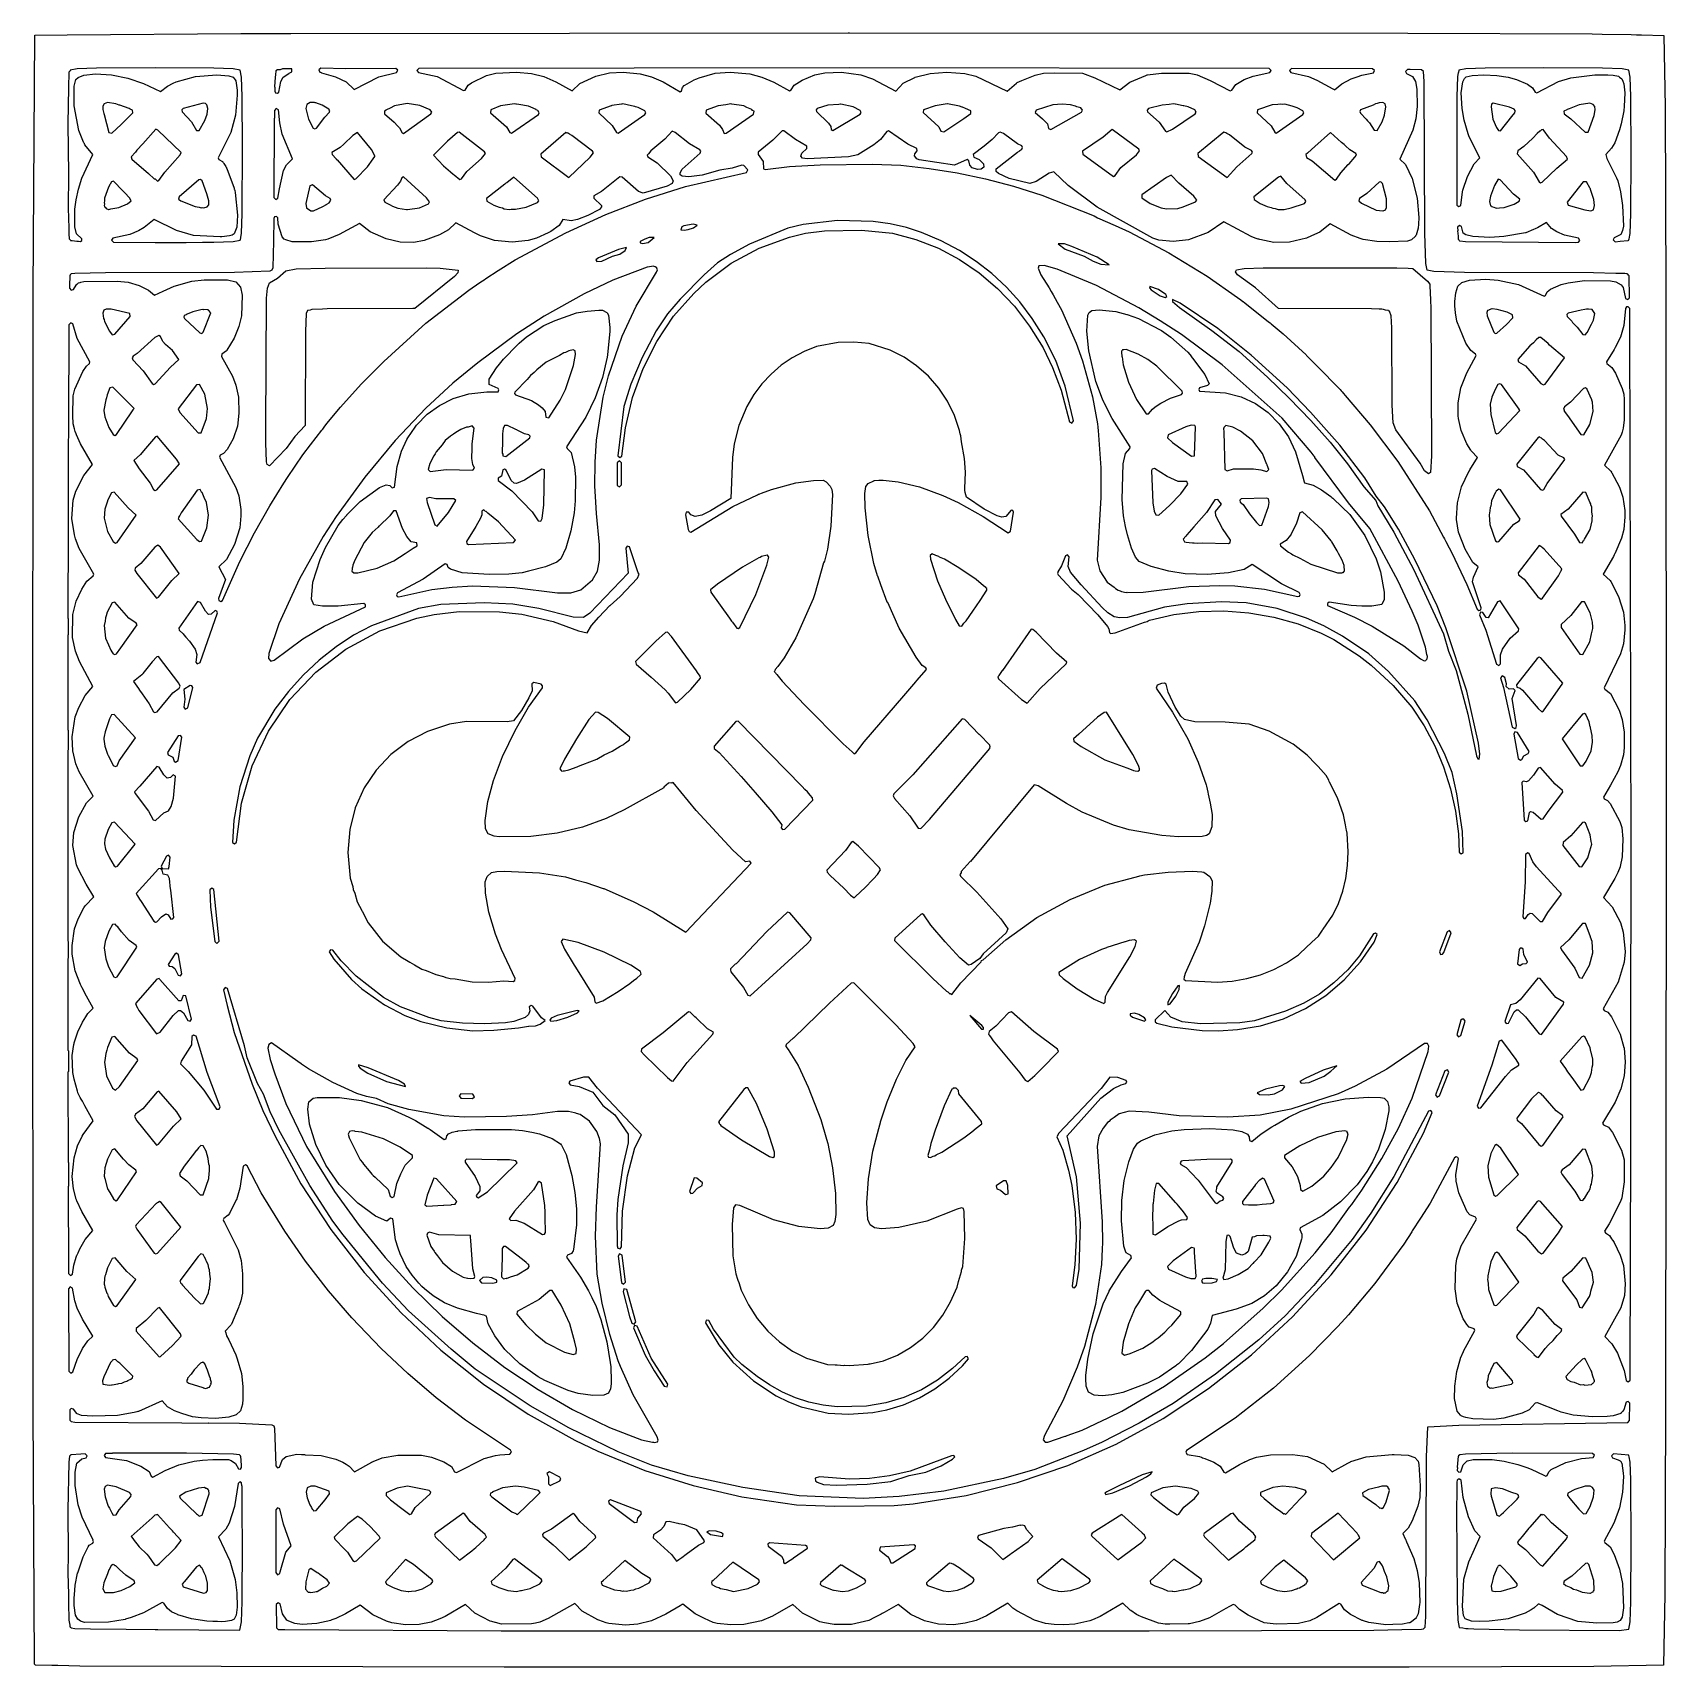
# Model space of a CAD drawing. Header units: millimetres. Extents: x 0 to 300, y 0 to 300.
import ezdxf

# ---------------------------------------------------------------- set-up
doc = ezdxf.new("R2010")
doc.units = ezdxf.units.MM
doc.layers.add('CUT', color=7, linetype='CONTINUOUS')

msp = doc.modelspace()

# ---------------------------------------------------------------- linework, layer by layer
at = {"layer": 'CUT'}
for points in [[(293.2528, 299.2493), (294.2211, 299.228), (295.1252, 299.208), (299.2487, 299.117), (299.4898, 286.0445), (299.6098, 252.1922), (299.6999, 149.7), (299.5798, 47.2386), (299.4598, 13.4155), (299.1841, 0.4014), (286.4388, 0.1201), (252.5525, 0), (86.7342, 0), (8.9304, 0.2223), (4.9009, 0.3112), (4.1405, 0.328), (3.8367, 0.3347), (0.8013, 0.4017), (0.6602, 0.577), (0.3902, 47.3575), (0.3001, 149.7596), (0.3902, 252.191), (0.7218, 299.1278), (6.5879, 299.2363), (38.4297, 299.4572), (47.5977, 299.4898), (149.7613, 299.6096), (149.9697, 299.6098), (252.3413, 299.5198), (286.1345, 299.3998), (287.974, 299.3658)], [(7.8948, 289.8197), (8.2161, 291.0006), (8.6129, 291.3964), (9.6999, 291.8056), (11.8096, 292.0465), (14.7461, 291.8929), (17.7499, 291.2921), (20.6261, 290.2949), (23.708, 288.843), (25.0197, 289.8311), (26.0292, 290.3693), (26.5917, 290.6042), (30.115, 291.5914), (34.0443, 291.8965), (36.2739, 291.716), (37.0229, 291.4379), (37.4318, 290.9535), (37.5419, 290.7604), (37.7786, 289.0509), (37.7612, 288.187), (37.4487, 284.4653), (36.6013, 281.291), (34.2732, 276.6465), (34.4289, 276.3478), (35.1003, 275.9877), (35.1425, 275.932), (35.1714, 275.8938), (35.2931, 275.733), (35.3501, 275.6577), (35.6693, 275.1023), (35.7299, 274.9789), (35.749, 274.9402), (35.7571, 274.9236), (35.8685, 274.697), (37.2049, 271.0872), (37.2419, 270.9567), (37.2646, 270.877), (37.3201, 270.6811), (37.4161, 270.3429), (37.8142, 266.1344), (37.722, 263.9558), (37.227, 262.7435), (36.8419, 262.5252), (36.3598, 262.3669), (34.9421, 262.1959), (34.6591, 262.1973), (29.776, 262.463), (26.6542, 263.3745), (22.5352, 265.3978), (20.7291, 263.8902), (19.6624, 263.2673), (19.4058, 263.1623), (18.396, 262.7492), (18.1949, 262.6669), (18.133, 262.6416), (15.0144, 261.9481), (14.7413, 261.5766), (15.1261, 261.187), (22.7508, 261.1344), (24.6379, 261.1502), (28.4157, 261.1344), (31.4253, 261.2071), (33.4925, 261.2245), (37.0618, 261.3435), (38.3317, 261.5782), (38.3407, 261.6268), (38.3789, 261.6353), (38.4267, 262.0918), (38.5665, 262.8482), (38.6855, 266.4175), (38.6897, 266.9255), (38.6954, 266.9314), (38.6988, 268.0043), (38.7756, 277.1591), (38.741, 281.2844), (38.7456, 282.7385), (38.7203, 283.7555), (38.6855, 287.9049), (38.5665, 291.4742), (38.3317, 292.7441), (37.0618, 292.9789), (33.4925, 293.0979), (22.7508, 293.188), (12.005, 293.0979), (8.4358, 292.9789), (7.1658, 292.7441), (7.1393, 292.6005), (6.9007, 292.3619), (6.8906, 289.5355), (6.7519, 282.8904), (6.8342, 273.6858), (6.812, 267.4414), (6.9229, 263.7616), (6.9311, 262.8482), (6.9535, 262.747), (6.9808, 261.8404), (7.215, 261.5669), (7.2229, 261.5311), (7.519, 261.5003), (8.3825, 261.3733), (8.6875, 261.3789), (9.0688, 261.3392), (9.3056, 261.5212), (9.332, 261.8539), (8.3428, 262.7692), (8.0465, 264.0078), (8.0431, 267.2848), (8.2401, 269.0024), (8.6911, 270.9359), (9.2875, 272.9742), (11.3449, 277.2978), (9.8849, 279.0792), (9.7806, 279.2598), (9.7681, 279.2815), (9.68, 279.4341), (9.6039, 279.5658), (8.7378, 281.6799), (7.8953, 286.2239)], [(45.7499, 290.6736), (46.1987, 291.4495), (47.2637, 292.1378), (47.2829, 292.1888), (47.7956, 292.4569), (47.783, 293.013), (46.0674, 292.9835), (45.6446, 292.8128), (45.1525, 292.8046), (44.8745, 292.6355), (44.8295, 291.8576), (44.7188, 291.441), (44.6243, 289.7077), (44.6992, 289.6048), (44.6589, 288.9077), (44.8294, 288.5793), (45.1612, 288.5286), (45.3929, 288.7199)], [(57.7141, 292.9922), (53.0856, 293.1228), (52.7364, 292.8201), (52.9223, 292.3969), (53.1895, 292.3239), (53.2497, 292.2244), (55.7838, 291.5201), (57.7476, 290.6138), (59.2103, 289.1682), (63.7166, 291.5471), (66.9851, 292.2916), (67.2239, 292.7276), (66.8395, 293.043)], [(119.8359, 290.0176), (121.5527, 290.9694), (121.8178, 291.079), (122.0247, 291.1646), (122.1706, 291.2249), (122.4674, 291.3476), (125.3638, 292.2195), (128.1322, 292.3767), (131.739, 292.0765), (133.9379, 291.4695), (136.1291, 290.5284), (138.9946, 288.9804), (139.2991, 289.1148), (139.8568, 289.9993), (141.3009, 290.8881), (143.6516, 291.8828), (145.4605, 292.2237), (148.5166, 292.3463), (152.0523, 291.9145), (154.2097, 291.1522), (158.5168, 288.8843), (159.8387, 290.3434), (162.0024, 291.4252), (162.0104, 291.429), (164.8005, 292.1053), (167.8387, 292.3767), (171.1452, 292.1363), (173.1351, 291.6192), (178.8944, 288.8829), (180.5808, 290.3599), (180.6031, 290.3745), (180.6106, 290.3794), (180.6209, 290.3862), (180.7441, 290.4669), (181.5572, 290.8324), (184.001, 291.8382), (185.5581, 292.1639), (187.5178, 292.2269), (192.707, 292.2191), (192.7163, 292.1961), (194.9775, 291.351), (199.5313, 289.1476), (201.4075, 290.5245), (204.3165, 291.7897), (204.5391, 291.8723), (204.575, 291.8857), (204.5928, 291.8923), (204.6159, 291.9008), (207.1638, 292.1967), (212.2527, 292.1636), (213.486, 291.9749), (213.7046, 291.8954), (216.0878, 290.8638), (216.2379, 290.7988), (216.2428, 290.7967), (216.2459, 290.7953), (219.7697, 288.9544), (220.0606, 289.1007), (220.7915, 290.1428), (222.3494, 291.0013), (223.9961, 291.6523), (227.0557, 292.3206), (227.3077, 292.677), (226.9202, 293.0744), (149.9997, 293.188), (71.0972, 293.0644), (70.7097, 292.6706), (70.9923, 292.3005), (74.4358, 291.5735), (79.2651, 288.9985), (79.5532, 289.1017), (80.0869, 289.986), (80.7171, 290.4281), (83.4624, 291.7377), (85.1918, 292.1666), (88.9496, 292.3578), (91.7365, 292.136), (93.9618, 291.5896), (96.1557, 290.6173), (99.1455, 288.9271), (100.59, 290.2808), (103.5171, 291.6392), (105.9853, 292.2563), (108.4897, 292.3469), (111.6365, 292.0757), (113.7177, 291.5272), (115.843, 290.5876), (118.9354, 288.7595), (119.2152, 288.9355), (119.3849, 289.5378), (119.7151, 289.9292)], [(208.5557, 259.2524), (215.5307, 254.9842), (221.1224, 251.0699), (221.7511, 250.6164), (222.1113, 250.3565), (222.135, 250.3395), (222.4473, 250.1142), (226.8056, 246.6268), (227.0675, 246.4061), (227.2912, 246.2176), (227.6185, 245.9419), (229.464, 244.387), (233.6666, 240.5445), (233.76, 240.4523), (234.3364, 239.8833), (235.4936, 238.7408), (235.6777, 238.559), (239.9148, 234.1875), (240.1251, 233.9473), (240.2904, 233.7585), (240.5504, 233.4615), (240.8447, 233.1253), (245.4437, 227.7522), (250.5067, 221.0321), (256.271, 211.9653), (258.8907, 207.134), (259.0531, 206.8225), (259.3089, 206.3316), (259.9178, 205.1637), (260.367, 204.3018), (263.1549, 198.4395), (265.0448, 193.9426), (265.3343, 193.7158), (265.6835, 193.8311), (265.781, 194.1857), (264.1963, 198.9292), (264.3528, 199.7832), (265.2124, 201.6793), (264.2295, 202.5278), (262.8317, 204.9318), (261.6284, 208.0598), (261.2714, 210.3522), (261.2698, 210.4257), (261.2682, 210.4933), (261.2669, 210.5539), (261.2658, 210.6025), (261.4114, 213.437), (262.1932, 216.3835), (263.5379, 219.1969), (263.5913, 219.2898), (263.6061, 219.3157), (263.6112, 219.3246), (263.7071, 219.4914), (265.1162, 221.746), (264.0177, 222.8977), (263.9611, 222.9751), (263.9513, 222.9885), (263.9467, 222.9947), (263.8568, 223.1174), (263.1311, 224.261), (262.1101, 226.7236), (261.6081, 228.8905), (261.5773, 229.357), (261.5296, 231.643), (261.5442, 231.7853), (262.0482, 234.4964), (263.1317, 237.2652), (264.8361, 240.4188), (264.7214, 240.7012), (263.8703, 241.3316), (262.9558, 242.7077), (261.3188, 246.7196), (261.0346, 248.2697), (260.9525, 249.5367), (260.925, 250.3232), (261.1117, 251.9436), (261.4903, 253.1598), (262.2153, 253.8506), (263.6356, 254.2307), (266.6432, 254.4414), (268.8988, 254.2605), (272.6137, 253.4377), (277.3028, 251.3475), (277.5822, 251.4685), (277.8675, 252.1108), (278.488, 252.6238), (280.4125, 253.4356), (281.7253, 253.7734), (284.7219, 254.2016), (289.4686, 254.1418), (290.4351, 253.9673), (291.4386, 253.3881), (291.8211, 252.8996), (292.249, 250.8597), (292.6515, 250.6986), (292.9536, 251.0096), (292.8932, 255.0566), (292.7761, 255.174), (292.6647, 255.3596), (292.5757, 255.3749), (292.5508, 255.3999), (292.4016, 255.405), (292.0737, 255.4616), (290.4337, 255.4728), (286.3677, 255.6129), (262.718, 255.673), (257.08, 255.8229), (255.8547, 256.0648), (255.6128, 257.2898), (255.4629, 262.8679), (255.3129, 290.6538), (255.1836, 292.4991), (254.8475, 292.8046), (252.7813, 292.845), (252.5855, 292.856), (252.5779, 292.849), (252.2816, 292.8548), (251.9254, 292.5107), (252.092, 292.1454), (253.1835, 291.5604), (253.7085, 290.6778), (253.9918, 289.2809), (254.0204, 286.0831), (253.7762, 283.8371), (253.2575, 281.7384), (250.8606, 276.3991), (251.9115, 275.4516), (253.147, 272.9127), (254.0209, 269.2861), (254.3312, 265.7328), (254.2789, 264.5285), (254.2239, 263.7778), (253.8604, 262.5211), (253.792, 262.4417), (253.7905, 262.4399), (253.7533, 262.3967), (253.7075, 262.3436), (253.0136, 261.6619), (252.2709, 261.406), (248.884, 261.2765), (246.6274, 261.3581), (244.1693, 261.7168), (243.6118, 261.891), (241.9446, 262.5123), (238.1236, 264.5865), (236.2234, 263.0626), (234.6764, 262.3594), (233.748, 261.9579), (230.6639, 261.2012), (227.7794, 261.1691), (225.2186, 261.6923), (225.0408, 261.7497), (224.9012, 261.7949), (224.7335, 261.8491), (224.3744, 261.9652), (223.5862, 262.2551), (218.6317, 264.9188), (215.7254, 262.9856), (212.1317, 261.656), (209.3284, 261.3163), (206.7097, 261.5981), (205.5928, 261.9461), (195.3723, 267.6107), (190.0556, 271.6249), (187.4488, 274.1117), (186.5812, 273.8337), (184.2015, 272.3443), (183.0295, 271.9395), (179.2666, 272.8771), (177.2964, 273.7976), (176.9103, 274.1638), (176.8545, 274.6592), (180.8093, 277.692), (181.2005, 277.9635), (181.2192, 278.0064), (181.59, 278.2907), (181.7218, 278.5597), (181.5671, 278.8947), (180.7898, 279.2418), (178.2478, 281.1049), (177.6248, 281.3777), (177.3049, 281.2817), (176.1695, 280.0303), (174.6756, 278.8297), (172.6894, 277.301), (172.7815, 276.8211), (173.7844, 276.3526), (174.5808, 275.5551), (174.6458, 274.9646), (174.1134, 274.6108), (173.483, 274.5555), (172.4945, 274.8691), (172.0287, 275.314), (171.8482, 276.1501), (171.5426, 276.3648), (169.2283, 275.3008), (162.7563, 276.3108), (162.339, 276.5001), (161.9214, 277.0223), (161.9758, 277.3894), (162.4292, 277.9548), (162.3267, 278.3706), (160.6661, 279.2025), (157.1474, 281.6174), (156.8497, 281.4859), (155.6941, 280.0383), (154.4886, 279.073), (151.5292, 277.1998), (149.8173, 276.8612), (142.263, 276.5013), (141.397, 276.6376), (141.0868, 276.9607), (141.2829, 277.5314), (142.2044, 278.3733), (142.1608, 278.8309), (140.1126, 280.0099), (137.9754, 281.5942), (137.6462, 281.6428), (135.9491, 279.9206), (133.2398, 277.6988), (133.2536, 277.3027), (134.2023, 275.9962), (134.2474, 274.6794), (134.5729, 274.5194), (138.9913, 275.0586), (144.6241, 275.3901), (154.2286, 275.5101), (159.4288, 275.3001), (164.6044, 274.7291), (169.7457, 273.9177), (174.9081, 272.8309), (180.0503, 271.4772), (185.2333, 269.8294), (194.8151, 266.0465), (195.4683, 265.6966), (198.7015, 264.2962), (201.2723, 263.0889)], [(242.3362, 291.2795), (243.039, 291.5466), (243.8942, 291.8323), (246.0138, 292.2329), (246.2391, 292.6685), (245.8596, 292.9791), (231.0229, 293.0538), (230.6315, 292.6612), (230.8784, 292.3019), (234.1073, 291.5624), (235.6617, 290.9258), (238.5822, 289.3192), (238.7986, 289.1978), (238.8002, 289.1993), (238.916, 289.1356), (240.2369, 290.2616), (241.9313, 291.1257), (241.9435, 291.1304), (242.1368, 291.2038)], [(264.1236, 291.7726), (266.2563, 291.8665), (268.6658, 291.7749), (270.6985, 291.4706), (272.2573, 291.0414), (274.2478, 290.1669), (275.176, 289.5265), (275.6764, 288.7334), (275.9807, 288.6012), (279.9478, 290.6438), (282.2311, 291.3472), (286.6103, 291.8908), (288.967, 291.8732), (289.9426, 291.8294), (290.9137, 291.615), (291.1237, 291.4803), (291.5382, 291.1423), (291.7159, 290.7459), (291.8959, 290.2088), (292.1068, 288.582), (291.9834, 286.1054), (291.9178, 285.378), (291.91, 285.2916), (291.9089, 285.2793), (291.9087, 285.2778), (291.4176, 282.8743), (291.1276, 281.8011), (290.2402, 279.4141), (289.6629, 278.4456), (288.6273, 277.3113), (288.8163, 276.5638), (290.5595, 273.0342), (290.5597, 273.0337), (290.5697, 273.0096), (290.8005, 272.454), (291.3242, 270.4102), (291.6865, 267.9573), (291.8367, 264.1452), (291.6912, 263.367), (291.4001, 262.7362), (291.348, 262.6309), (290.141, 262.018), (289.9682, 261.6506), (290.3295, 261.3042), (291.2439, 261.3962), (292.6705, 261.511), (292.7015, 261.5427), (292.8068, 261.5533), (292.832, 261.6758), (292.9228, 261.7685), (293.0035, 262.5093), (293.0664, 262.8148), (293.1879, 266.4175), (293.278, 277.1591), (293.1879, 287.9049), (293.0689, 291.4742), (292.8591, 292.7167), (291.5976, 292.9763), (287.995, 293.0979), (277.2533, 293.188), (266.5075, 293.0979), (262.9382, 292.9789), (261.6957, 292.7691), (261.5996, 292.3021), (261.5621, 292.2523), (261.5208, 291.9194), (261.4361, 291.5076), (261.3143, 287.8966), (261.3142, 286.9014), (261.3051, 286.8924), (261.2832, 269.1068), (261.3127, 269.0758), (261.3126, 268.0045), (261.6565, 267.7347), (262.0344, 267.9544), (262.3528, 270.4498), (262.4224, 270.7584), (263.2795, 273.2438), (264.473, 275.5682), (265.5344, 276.6806), (263.592, 280.542), (263.3913, 281.0834), (262.6375, 283.5856), (262.2758, 285.7329), (262.1258, 288.5776), (262.4007, 290.623), (262.7363, 291.1925), (263.029, 291.4935)], [(13.392, 284.6194), (14.2586, 281.344), (14.7969, 281.2023), (16.5355, 282.7995), (18.6286, 284.9244), (18.5954, 285.4216), (18.1764, 285.58), (17.9973, 285.7067), (16.2802, 286.3196), (16.1574, 286.3432), (15.5124, 286.5871), (13.9867, 286.7913), (13.4093, 286.5999), (13.1474, 286.1606), (13.1488, 285.5385), (13.2807, 285.0398), (13.3229, 284.7923)], [(30.309, 281.709), (30.8213, 281.6555), (31.8774, 283.4906), (32.2609, 284.6882), (32.3808, 285.7386), (32.2216, 286.4103), (31.9687, 286.632), (31.5253, 286.6678), (27.8645, 285.7201), (27.6257, 285.4502), (27.6872, 285.1293), (29.4074, 283.2784)], [(44.5972, 285.3434), (44.5944, 283.9306), (44.5325, 283.8705), (44.4861, 269.3979), (44.8408, 269.0465), (45.2378, 269.2962), (45.5034, 270.9968), (46.2946, 274.3595), (46.8057, 275.3716), (47.9088, 276.4674), (46.045, 281.041), (45.59, 283.0771), (45.3567, 285.4649), (44.9065, 285.7245)], [(51.3112, 286.7866), (51.1414, 286.7969), (50.5278, 286.4611), (50.3691, 285.7265), (50.8769, 283.7751), (51.725, 282.1086), (51.9931, 281.9896), (52.2947, 282.1181), (53.8609, 284.1392), (54.6878, 285.0226), (54.6758, 285.1909), (54.765, 285.306), (54.6552, 285.4805), (54.6525, 285.5178), (54.6229, 285.5317), (54.5687, 285.6179), (53.3456, 286.3416), (52.1677, 286.7347), (52.0488, 286.7419), (51.9255, 286.7999), (51.396, 286.8271)], [(65.1115, 285.4234), (64.7601, 285.237), (64.7533, 284.7358), (66.5403, 283.2118), (67.1437, 282.5227), (67.5265, 282.1978), (67.5449, 282.178), (68.0119, 281.2816), (68.2767, 281.1514), (73.2812, 284.7531), (73.4244, 285.0469), (73.1191, 285.4737), (71.2639, 286.2878), (68.9028, 286.6443), (66.6065, 286.2163), (65.8329, 285.806), (65.129, 285.4756)], [(88.6114, 286.5537), (86.0125, 286.2317), (84.2557, 285.452), (84.2233, 284.9237), (87.1403, 282.3334), (87.7663, 281.3192), (88.0283, 281.1815), (92.9889, 284.6239), (93.1459, 284.9109), (92.8625, 285.3456), (92.5733, 285.4801), (92.5547, 285.5091), (91.6242, 285.934), (91.5723, 285.9455), (91.1574, 286.1384), (89.4019, 286.4248), (88.9465, 286.5253), (88.8505, 286.5147)], [(106.3737, 286.2083), (106.3128, 286.1984), (104.1243, 285.44), (104.0539, 284.8944), (106.5054, 282.5969), (107.2939, 281.3324), (107.5884, 281.1769), (112.4623, 284.5943), (112.6906, 284.9416), (112.4819, 285.3122), (111.2884, 285.9005), (110.7751, 286.019), (110.6381, 286.0774), (110.0386, 286.1891), (108.4712, 286.551), (108.271, 286.5183), (108.2332, 286.5253), (106.4369, 286.2384)], [(126.1679, 282.6526), (126.718, 281.8758), (127.0155, 281.162), (127.3876, 281.1762), (132.3995, 284.6805), (132.5079, 285.2115), (132.2137, 285.3685), (132.1255, 285.5259), (131.2056, 285.9063), (130.6632, 286.1956), (128.4054, 286.5246), (128.4041, 286.5245), (128.2431, 286.5534), (127.3104, 286.3972), (125.8994, 286.233), (123.715, 285.4238), (123.6436, 284.8829)], [(144.064, 285.7196), (143.8658, 285.4581), (143.9377, 285.1379), (146.1596, 283.039), (146.5936, 282.3991), (146.6506, 281.8599), (146.9322, 281.6795), (151.9463, 284.6911), (152.1288, 285.0011), (151.9489, 285.3499), (150.6943, 285.9905), (148.3892, 286.4929), (148.3546, 286.4904), (148.3297, 286.4974), (148.0717, 286.47), (146.0492, 286.3237)], [(166.347, 282.3593), (166.7531, 281.5835), (167.2865, 281.4288), (170.971, 283.9009), (172.2161, 284.8125), (172.2432, 285.3077), (171.2724, 285.7135), (170.6864, 285.9709), (170.6277, 285.9831), (170.1793, 286.1705), (167.9476, 286.553), (167.9122, 286.5475), (167.8971, 286.5506), (167.5608, 286.4926), (165.6766, 286.1987), (163.5425, 285.4979), (163.4768, 284.9552)], [(184.0147, 284.9931), (185.3513, 283.8121), (186.0558, 283.1469), (186.2718, 282.8751), (186.5018, 282.025), (186.8713, 281.8577), (192.546, 285.0627), (192.7145, 285.4324), (192.3748, 285.8094), (191.6881, 286.028), (191.5527, 286.0961), (191.3984, 286.1202), (190.4859, 286.4107), (188.9504, 286.5243), (187.2789, 286.3808), (184.1909, 285.4275)], [(209.3873, 286.5522), (208.5686, 286.4254), (207.3338, 286.3537), (204.8104, 285.6891), (204.5715, 285.4123), (204.6428, 285.0883), (206.7318, 283.1805), (207.8875, 281.5669), (208.1785, 281.4145), (209.205, 281.91), (213.3574, 284.7274), (213.5289, 285.0131), (213.2823, 285.4529), (212.0776, 286.0477), (211.3047, 286.1945), (211.3023, 286.1957), (211.124, 286.2289), (209.7335, 286.4931), (209.7115, 286.4918)], [(227.4723, 286.4012), (224.7886, 285.4553), (224.7354, 284.9261), (227.3017, 282.5092), (227.9332, 281.3603), (228.2216, 281.2004), (233.0895, 284.6363), (233.2571, 284.9181), (233.093, 285.2769), (232.0739, 285.829), (231.7033, 285.9383), (231.5091, 286.035), (231.102, 286.1157), (229.8086, 286.4972), (229.2851, 286.4757), (229.0403, 286.5242), (228.5273, 286.4446)], [(246.4318, 286.5732), (245.948, 286.344), (243.6249, 285.4591), (243.5191, 285.1787), (243.6589, 284.8516), (244.6814, 283.7302), (244.9286, 283.4299), (245.1242, 283.2446), (245.2816, 283.072), (246.1561, 281.7303), (246.7036, 281.6587), (247.6364, 283.2566), (248.0825, 284.4975), (248.3176, 286.0443), (248.1905, 286.5644), (247.738, 286.8162), (247.0531, 286.765), (246.7002, 286.6306)], [(267.587, 286.0416), (267.9353, 283.777), (268.5638, 282.2578), (268.9662, 281.6992), (269.3252, 281.6305), (271.3746, 284.2496), (271.9271, 284.8914), (272.0009, 285.2458), (271.9947, 285.2527), (272.0256, 285.3465), (271.8469, 285.5894), (270.9609, 285.9395), (267.9497, 286.7195), (267.6696, 286.5257)], [(282.2023, 283.7915), (284.8295, 281.3516), (285.35, 281.3931), (286.476, 284.4445), (286.6403, 285.4724), (286.5868, 286.0772), (286.3221, 286.4645), (285.6911, 286.7015), (283.7497, 286.417), (281.8992, 285.6515), (281.5077, 285.5326), (281.4903, 285.4823), (280.9191, 285.2461), (280.952, 284.7182)], [(18.4608, 276.419), (21.5196, 273.8179), (22.5666, 272.796), (22.7215, 272.796), (23.1746, 272.4106), (23.4435, 272.5362), (24.5163, 274.0632), (27.3246, 277.2323), (27.5013, 277.6635), (23.2223, 281.7646), (22.8538, 281.9116), (20.4793, 279.2198), (19.3588, 278.0977), (19.126, 277.6857), (18.3742, 276.8334)], [(202.6036, 277.2389), (203.1763, 277.9395), (203.0119, 278.2621), (198.1239, 281.8902), (196.5108, 280.4888), (196.4706, 280.4586), (192.6994, 277.8849), (192.7861, 277.3647), (198.4052, 273.274), (198.6981, 273.4306), (199.748, 274.9239)], [(273.5727, 278.7397), (272.461, 277.9416), (272.3849, 277.4303), (275.3515, 274.0714), (276.3813, 272.2751), (276.6593, 272.0966), (276.9744, 272.1958), (279.6114, 274.8043), (281.6074, 276.4331), (281.4248, 276.8974), (278.3016, 280.2559), (277.1317, 281.8777), (276.8146, 281.787), (276.5942, 281.5799), (276.5313, 281.5873), (276.0078, 281.1434), (275.2335, 280.3008)], [(38.4626, 211.2835), (38.4625, 211.2784), (38.4597, 211.0318), (38.2565, 208.8552), (37.2605, 205.7778), (35.8385, 203.0512), (34.443, 201.6854), (35.6525, 199.3867), (34.372, 195.8741), (34.4379, 195.5091), (34.7636, 195.351), (35.0976, 195.5619), (38.2837, 202.6668), (40.9352, 207.9094), (43.7314, 212.8995), (46.3049, 217.0486), (46.9745, 218.082), (49.8051, 222.219), (51.2171, 224.0887), (53.2946, 226.7539), (53.4559, 226.9608), (53.7442, 227.3307), (54.2334, 227.9582), (56.708, 230.9527), (60.526, 235.1621), (64.6541, 239.3506), (72.3809, 246.385), (80.2127, 252.4368), (82.256, 253.7987), (83.2033, 254.43), (83.3646, 254.5375), (85.6223, 256.0422), (88.7364, 257.9583), (97.9917, 262.916), (105.3262, 266.2823), (112.6295, 269.0771), (119.9399, 271.3929), (131.0953, 273.9706), (131.34, 274.4719), (130.6418, 275.2714), (130.2782, 275.3579), (128.5106, 274.7623), (126.2074, 274.4033), (123.0174, 273.5019), (120.5272, 273.1716), (119.3179, 273.2857), (118.9631, 273.551), (118.9379, 273.9403), (119.3457, 274.6224), (119.3475, 274.6241), (122.6263, 277.5307), (122.7349, 277.8779), (122.5752, 278.1262), (120.6794, 279.2092), (118.0497, 281.3022), (117.4866, 281.5485), (116.1803, 280.0799), (113.5981, 277.9498), (113.1378, 277.3921), (113.1372, 277.3916), (113.1372, 277.3914), (112.9469, 277.1608), (113.0673, 276.8836), (114.7247, 275.7277), (117.2095, 273.3913), (117.6678, 272.4803), (117.4929, 271.9442), (116.601, 271.4697), (112.189, 270.1709), (111.2996, 270.5175), (108.3095, 273.1195), (107.9176, 273.1878), (104.5736, 270.4855), (103.1516, 269.6831), (103.1731, 269.2494), (104.5418, 267.9444), (104.5706, 267.6774), (104.1598, 267.1974), (102.0722, 266.0781), (100.14, 265.3728), (98.9699, 265.0967), (97.4904, 265.3421), (96.7826, 264.2541), (95.2732, 263.1888), (94.7497, 262.9195), (92.6067, 261.9612), (91.1138, 261.5032), (88.1626, 261.2254), (84.9444, 261.5033), (84.919, 261.5087), (82.3935, 262.3504), (81.2519, 262.8997), (77.8586, 264.7522), (76.4893, 263.4682), (74.8657, 262.5598), (72.07, 261.5076), (70.1398, 261.1375), (67.6397, 261.1984), (65.0844, 261.8379), (62.1615, 263.1189), (60.1735, 264.6472), (56.4695, 262.5949), (54.3989, 261.78), (53.9335, 261.6567), (51.4034, 261.2564), (47.8695, 261.2848), (46.7196, 261.6429), (46.4072, 261.7823), (46.0121, 262.1844), (45.3141, 264.5334), (45.2208, 265.67), (44.9796, 265.9062), (44.6129, 265.8428), (44.4651, 265.5393), (44.4447, 261.3953), (44.2967, 256.4974), (44.1453, 256.0648), (43.7657, 255.9243), (37.2723, 255.6729), (13.6229, 255.6128), (8.0141, 255.464), (8.013, 255.464), (7.3748, 255.3841), (7.1815, 255.2086), (7.1502, 255.199), (7.1495, 255.1795), (7.134, 255.1654), (7.0682, 253.1564), (7.0747, 253.146), (7.0605, 252.7616), (7.3746, 252.4105), (7.7556, 252.553), (8.2403, 253.3598), (8.3942, 253.487), (8.4589, 253.5404), (8.5753, 253.6365), (8.6954, 253.7358), (8.9497, 253.8364), (8.9764, 253.8431), (8.9991, 253.8488), (9.1031, 253.8751), (9.6691, 254.018), (15.7771, 254.0806), (17.7941, 253.9109), (19.8406, 253.2648), (21.5216, 252.4395), (22.6233, 251.479), (24.1894, 252.2194), (26.2354, 253.1563), (29.4816, 254.0757), (31.7551, 254.3196), (35.9779, 254.3192), (36.0329, 254.3162), (37.5547, 253.9356), (38.3679, 252.9919), (38.7099, 251.4873), (38.5884, 247.7276), (38.078, 245.7459), (37.245, 243.6205), (35.9055, 241.4076), (35.8412, 241.3172), (34.9577, 240.6711), (34.911, 240.2505), (36.9179, 236.6266), (37.5337, 235.0255), (37.9965, 232.8037), (38.0846, 229.8664), (37.8366, 227.4637), (37.0488, 225.1615), (35.9634, 223.2129), (35.2934, 222.4819), (34.6768, 222.1512), (34.5546, 221.8048), (37.5365, 216.2644), (38.0517, 214.7418), (38.473, 212.2015), (38.4656, 211.552)], [(57.324, 279.2056), (57.3207, 279.2031), (57.3142, 279.1963), (56.6596, 278.5777), (55.1387, 277.6224), (55.1981, 277.2978), (55.8992, 276.4942), (55.9383, 276.4389), (56.0858, 276.2803), (59.2257, 272.6814), (59.5319, 272.7942), (61.68, 275.0002), (62.6771, 276.5106), (62.9984, 276.9425), (62.9827, 276.9735), (63.0324, 277.0488), (62.4199, 278.1965), (59.8379, 281.2876), (58.9731, 280.764)], [(76.2982, 279.7248), (73.7834, 277.1826), (75.5729, 275.2051), (76.8668, 274.1278), (77.366, 273.6769), (77.5205, 273.5835), (78.6127, 272.6741), (78.9152, 272.8116), (79.8668, 274.1915), (82.5522, 276.5768), (83.2748, 277.4688), (83.1191, 277.7724), (78.4574, 281.347), (78.1294, 281.2878)], [(102.9237, 277.903), (99.1075, 280.7644), (98.6638, 280.9945), (98.3202, 281.2708), (98.248, 281.2102), (97.9876, 281.3452), (93.4329, 277.3255), (93.5139, 276.8581), (98.5567, 273.0417), (102.4706, 276.8081), (103.0583, 277.6024)], [(221.0076, 274.9958), (223.7322, 277.4408), (223.8335, 277.7142), (223.6886, 278.0062), (222.4638, 278.6513), (219.6716, 280.881), (219.1629, 281.1255), (218.9907, 281.2613), (218.9466, 281.2295), (218.5887, 281.4016), (213.8305, 277.4404), (213.9291, 276.9256), (219.2176, 273.0602)], [(235.3076, 278.7642), (233.9734, 277.5895), (233.9549, 277.5427), (233.6521, 277.2693), (233.7287, 276.7575), (234.7999, 276.1206), (238.9289, 272.5977), (239.2313, 272.7355), (240.0426, 273.9177), (241.4041, 275.4574), (241.5661, 275.5966), (242.5964, 276.8057), (242.9308, 277.1838), (242.783, 277.4783), (241.6807, 278.1641), (240.8784, 278.8869), (240.653, 279.1295), (240.1989, 279.499), (238.1577, 281.3378)], [(27.0524, 269.113), (27.4515, 268.7751), (30.1072, 267.7271), (30.8187, 267.6244), (31.1988, 267.5014), (31.3626, 267.5459), (31.6749, 267.5008), (32.2793, 267.6691), (32.5994, 268.038), (32.565, 268.8082), (32.1869, 270.0617), (31.3346, 272.4799), (31.0789, 272.691), (30.7533, 272.6287), (27.1418, 269.5448)], [(64.6824, 268.975), (64.8209, 268.5212), (65.7961, 268.0732), (66.2444, 267.8033), (67.2423, 267.4252), (68.7969, 267.1982), (68.8956, 267.2147), (68.9783, 267.199), (71.1977, 267.5219), (72.8613, 268.2704), (73.0424, 268.6004), (72.463, 269.3474), (68.2834, 273.19), (67.9452, 273.0293), (67.7378, 272.3741), (67.1799, 271.6573)], [(86.8309, 271.8502), (83.4818, 269.2338), (83.5571, 268.7367), (84.8316, 267.98), (85.7767, 267.6006), (86.3748, 267.4969), (86.7363, 267.3398), (87.6459, 267.2281), (87.9812, 267.2577), (88.7882, 267.261), (90.7201, 267.6383), (92.8469, 268.4766), (93.069, 268.8142), (92.7896, 269.278), (88.4592, 273.1223), (87.1684, 272.114), (87.005, 272.0064)], [(207.1067, 267.53), (208.1268, 267.351), (210.1647, 267.4016), (211.1672, 267.6611), (213.4239, 268.5835), (213.6461, 268.9071), (213.1034, 269.6437), (210.3343, 272.0531), (208.9646, 273.5024), (208.0764, 273.0595), (203.5862, 269.9208), (203.594, 269.3709), (205.1169, 268.2981)], [(224.1336, 269.5102), (224.1773, 269.0115), (225.2857, 268.3093), (226.5517, 267.7514), (227.3029, 267.5517), (227.5801, 267.4379), (228.0041, 267.3652), (228.5335, 267.2245), (229.6863, 267.2269), (230.9266, 267.5141), (233.401, 268.3261), (233.6249, 268.6597), (233.4965, 268.9683), (230.1686, 271.9663), (229.0577, 273.2911), (228.6187, 273.107)], [(267.4948, 269.6176), (267.3168, 268.6552), (267.472, 267.894), (267.6579, 267.8138), (267.6732, 267.7794), (268.0706, 267.6359), (268.3886, 267.4988), (268.4421, 267.5018), (268.5307, 267.4698), (269.1044, 267.5384), (269.9954, 267.5877), (271.8294, 268.2036), (272.7132, 268.7326), (272.8395, 269.1136), (271.7237, 269.9972), (269.2603, 272.6406), (268.8816, 272.7407), (268.2049, 271.5965)], [(14.1843, 271.2664), (13.4718, 269.2523), (13.4509, 268.7166), (13.3839, 268.5153), (13.4308, 268.2044), (13.4198, 267.9233), (13.4897, 267.8145), (13.5157, 267.6418), (13.6546, 267.5573), (13.7636, 267.3875), (14.2035, 267.2217), (14.2057, 267.2221), (14.2572, 267.1907), (14.622, 267.3011), (16.085, 267.5788), (17.6881, 268.2649), (18.344, 268.8082), (18.0324, 269.3663), (17.1824, 270.252), (16.9688, 270.4884), (16.841, 270.6077), (15.1357, 272.3845), (14.7521, 272.2543), (14.5244, 271.8582), (14.4675, 271.7733), (14.4562, 271.7396)], [(50.3319, 268.2874), (50.5018, 267.4884), (51.2538, 266.9287), (51.7404, 266.9717), (53.4625, 267.7247), (54.1173, 268.1252), (54.1705, 268.1516), (54.1808, 268.164), (54.6468, 268.449), (54.9709, 268.8845), (54.8447, 269.1955), (53.9677, 269.6849), (51.5796, 271.7542), (51.0772, 271.5338)], [(248.3891, 269.1397), (247.6726, 271.9897), (247.408, 272.2497), (247.0762, 272.194), (244.823, 270.1579), (243.4749, 269.214), (243.362, 268.7712), (243.8588, 268.3429), (246.5254, 267.1073), (247.7636, 266.9292), (247.7675, 266.9311), (247.7893, 266.9245), (247.8342, 266.9642), (248.2107, 267.1512), (248.362, 267.432), (248.3914, 267.458), (248.3929, 267.4893), (248.4444, 267.5848), (248.4247, 268.1381), (248.4433, 268.5178), (248.4056, 268.6764)], [(285.8751, 266.9567), (286.329, 267.1682), (286.5531, 267.9235), (286.4327, 269.0376), (285.9384, 270.4991), (285.8193, 270.897), (285.7815, 270.9628), (285.7422, 271.0791), (285.0463, 272.2645), (284.4886, 272.2564), (281.5125, 268.5251), (281.7036, 268.0116), (284.7664, 267.1333)], [(157.869, 262.8648), (162.1806, 261.6865), (166.2825, 260.0855), (170.1756, 258.0603), (173.763, 255.6157), (177.1407, 252.7475), (180.2144, 249.49), (183.0161, 245.8415), (185.514, 241.8364), (187.2307, 238.2507), (188.7676, 234.0901), (190.3, 228.29), (190.7484, 228.0675), (191.0455, 228.4705), (189.529, 234.7997), (187.8108, 239.5396), (185.6003, 243.8776), (183.4785, 247.2278), (181.2111, 250.2728), (178.7621, 252.9931), (176.1089, 255.4946), (173.2444, 257.7009), (170.1679, 259.6706), (166.822, 261.4316), (163.1753, 262.9843), (160.4312, 263.8775), (157.4484, 264.5622), (154.3151, 265.0086), (147.7716, 265.2154), (141.5357, 264.4731), (138.6703, 263.7584), (131.6907, 260.8242), (128.2035, 258.9764), (125.8064, 257.4174), (123.3406, 255.2474), (118.9752, 250.7922), (116.6353, 248.0918), (114.5515, 244.963), (111.988, 240.1041), (109.8941, 235.1705), (108.6667, 231.0899), (107.5443, 222.0296), (107.9066, 221.7302), (108.2932, 221.9973), (108.9216, 227.1585), (110.207, 232.7185), (112.1821, 238.0688), (114.6627, 243.03), (117.766, 247.6458), (121.4452, 251.8128), (123.6738, 253.8898), (128.3255, 257.3711), (133.4249, 260.1195), (139.0031, 262.1506), (141.9633, 262.8739), (145.4145, 263.2939), (152.1766, 263.4147)], [(119.1176, 263.5057), (119.7178, 263.3856), (120.4381, 263.5657), (121.4285, 263.8658), (122.0588, 264.346), (121.3685, 264.4961), (119.6578, 264.196), (119.2676, 264.0159)], [(283.6243, 261.2013), (283.8596, 261.5227), (283.6227, 261.9188), (281.0473, 262.4904), (279.635, 263.0852), (278.6392, 263.7426), (277.7454, 264.8028), (276.1005, 263.8688), (275.7743, 263.7259), (275.6575, 263.6747), (275.341, 263.536), (273.9605, 262.9312), (273.9072, 262.9112), (269.8997, 262.2479), (267.3322, 262.096), (264.2704, 262.2461), (262.9687, 262.5533), (262.4853, 262.859), (262.1379, 264.0642), (261.7686, 264.2815), (261.4118, 263.9919), (261.4625, 263.2809), (261.4487, 263.2713), (261.5307, 262.3249), (261.5727, 261.7349), (261.5826, 261.725), (261.5848, 261.6997), (261.7164, 261.5912), (261.8249, 261.4827), (261.8523, 261.4792), (261.8596, 261.4732), (262.9048, 261.346), (282.9851, 261.1642), (282.9856, 261.1647)], [(113.0851, 261.1647), (114.1956, 262.0651), (113.2652, 262.0651), (112.4849, 261.795), (111.6446, 261.3448), (111.6446, 261.0747), (112.0647, 260.9547)], [(189.4959, 259.9343), (193.0073, 258.6737), (194.658, 257.7134), (196.0385, 257.2032), (197.5691, 257.0831), (195.4083, 258.4937), (190.7564, 260.4445), (189.4059, 260.8946), (188.2654, 260.9247)], [(104.0215, 258.3736), (103.4813, 257.9835), (103.6914, 257.6833), (104.6217, 257.7434), (106.5425, 258.6737), (107.9231, 259.0339), (108.8834, 259.6641), (109.1235, 260.2344), (107.653, 259.8742)], [(50.2597, 227.6096), (48.323, 225.5773), (46.7405, 223.3664), (43.6877, 220.2301), (43.2837, 220.4413), (43.157, 220.9755), (43.0272, 224.4103), (43.0248, 225.3499), (43.0236, 225.8172), (43.022, 226.4461), (43.0202, 227.1577), (43.1573, 250.9597), (43.3466, 252.7936), (43.7197, 253.7684), (45.1524, 254.6251), (46.6991, 255.9518), (48.5603, 256.3022), (53.8734, 256.4525), (72.4497, 256.4817), (74.9523, 256.4221), (78.2769, 256.0823), (78.2091, 255.6225), (77.5916, 254.9382), (70.3142, 249.0714), (69.9657, 249.0483), (54.2448, 249.0102), (53.4384, 248.9452), (51.4891, 248.8632), (51.1707, 248.7623), (50.6445, 248.7198), (50.4467, 248.1242), (50.2995, 244.8257)], [(57.8319, 211.1453), (57.8745, 211.1964), (57.8907, 211.2158), (57.8962, 211.2224), (60.3478, 213.6732), (63.8664, 216.2295), (65.0745, 216.7465), (65.7508, 216.6088), (66.189, 216.1653), (66.6234, 216.3108), (67.0814, 220.0894), (67.8709, 222.8825), (68.8747, 225.0189), (69.0361, 225.3314), (70.378, 227.3071), (70.6531, 227.7029), (72.5752, 229.6785), (74.8322, 231.2723), (77.3829, 232.5475), (80.2578, 233.4319), (83.5584, 233.7921), (85.5806, 233.8023), (85.747, 234.1255), (85.6045, 234.4227), (83.9434, 235.1564), (83.9736, 236.0927), (85.3152, 238.189), (85.8491, 238.8591), (86.6125, 239.7606), (89.1763, 242.4081), (89.4828, 242.7052), (90.8245, 243.8525), (94.0044, 245.9153), (96.0287, 246.8668), (99.9903, 248.2475), (101.9028, 248.572), (104.0446, 248.7795), (104.7243, 248.726), (105.5053, 248.3476), (105.556, 248.2897), (105.8178, 247.8513), (106.0713, 245.5526), (106.05, 244.9023), (105.6629, 240.5916), (105.5856, 240.1077), (104.7283, 236.4214), (103.3991, 232.68), (101.6487, 229.1213), (98.1589, 223.7283), (98.2408, 223.3711), (98.9921, 222.6808), (99.6045, 220.0638), (99.7595, 218.1241), (99.6994, 213.8311), (99.5154, 211.6038), (98.9115, 208.2876), (98.0042, 205.1455), (97.1082, 203.1791), (96.39, 202.5378), (94.2604, 201.6879), (91.1769, 200.8875), (90.0051, 200.635), (87.5425, 200.3906), (83.9316, 200.3309), (79.0334, 200.6061), (76.8495, 201.2577), (76.4723, 201.6011), (76.2729, 202.124), (75.9251, 202.2407), (71.8336, 199.4285), (67.1398, 196.9341), (66.9641, 196.5794), (67.1245, 196.2921), (67.4107, 196.2228), (73.4807, 197.5381), (77.1852, 197.989), (80.9201, 198.199), (88.6019, 197.9289), (96.4618, 196.9393), (98.9496, 196.9357), (100.7392, 197.5032), (102.8746, 199.2999), (103.7925, 200.8832), (104.2028, 202.9495), (104.1728, 205.7356), (103.6029, 211.4957), (103.4234, 214.609), (103.3341, 216.4785), (103.3707, 220.9203), (103.6042, 224.9134), (104.8346, 232.8058), (105.8044, 236.7446), (108.3286, 243.9558), (110.9229, 249.4751), (114.6491, 255.7003), (114.8151, 256.1641), (114.6869, 256.4677), (114.689, 256.4803), (114.679, 256.4864), (114.6651, 256.5195), (114.3608, 256.6822), (114.2001, 256.7811), (114.1817, 256.778), (114.1181, 256.812), (112.9107, 256.6042), (106.6325, 254.2224), (101.3488, 251.7306), (94.0536, 247.6645), (89.0387, 244.3912), (81.8861, 239.1241), (77.3259, 235.344), (72.3492, 230.8164), (66.7576, 224.8658), (61.184, 218.1241), (55.9395, 210.9322), (53.5349, 207.2652), (49.1988, 199.4898), (45.4258, 191.2862), (43.567, 185.7919), (43.5124, 184.9015), (43.9292, 184.4418), (44.5634, 184.6131), (49.8172, 188.4957), (53.7332, 190.8461), (61.3085, 194.4), (61.3215, 194.7665), (60.9863, 194.9846), (56.3012, 194.4782), (53.3956, 194.4797), (51.8324, 194.7683), (51.3807, 195.8075), (51.6619, 198.8981), (52.9806, 203.0337), (53.9591, 205.236), (56.3016, 209.2604), (57.1706, 210.3532)], [(195.881, 200.963), (197.2305, 198.8958), (198.4776, 197.9593), (198.6639, 197.7931), (198.773, 197.7375), (199.2204, 197.4015), (199.5973, 197.317), (199.8266, 197.2001), (200.7146, 197.0274), (200.8593, 197.0342), (201.0231, 196.9975), (203.7952, 197.058), (212.2088, 198.1089), (217.8508, 198.289), (220.6121, 198.1978), (226.0729, 197.5977), (232.1813, 196.276), (232.4711, 196.3521), (232.6242, 196.6498), (232.4269, 197.0006), (229.2812, 198.5422), (229.1981, 198.5897), (223.814, 202.1291), (222.3118, 201.2444), (219.4594, 200.6009), (215.572, 200.3306), (211.5489, 200.4507), (208.5138, 200.9347), (205.2704, 201.7839), (203.1172, 202.6937), (202.3874, 203.4702), (201.6586, 205.1364), (200.9622, 207.5671), (200.5688, 209.1222), (200.2112, 211.0575), (199.971, 214.0305), (200.1542, 220.5982), (200.556, 222.4667), (201.3661, 223.4138), (201.4369, 223.7298), (198.1371, 228.9181), (196.694, 231.7503), (196.6902, 231.7594), (196.6844, 231.773), (196.6361, 231.8861), (196.3908, 232.4613), (195.1752, 235.6619), (193.8488, 241.3082), (193.5179, 244.9048), (193.6765, 247.8068), (193.955, 248.3311), (194.4241, 248.6614), (195.7804, 248.8289), (198.788, 248.4987), (200.85, 247.9832), (200.8736, 247.9763), (200.8827, 247.9736), (200.8879, 247.9721), (200.9181, 247.9632), (202.9483, 247.2152), (206.9234, 245.1652), (207.0453, 245.0879), (207.0754, 245.0688), (207.1158, 245.0431), (207.1771, 245.0043), (208.9039, 243.8239), (212.0132, 241.0312), (212.3452, 240.6109), (212.5912, 240.2996), (212.6014, 240.2867), (212.852, 239.9695), (215.1237, 236.9365), (215.9267, 235.2635), (215.6114, 234.9447), (214.1433, 234.4972), (214.0076, 234.1884), (214.1638, 233.8895), (218.8827, 233.6099), (221.7699, 232.8502), (224.384, 231.6344), (226.7327, 230.0097), (228.7752, 227.9444), (230.4635, 225.5253), (231.7591, 222.786), (233.0021, 218.4252), (233.3078, 217.2674), (233.3334, 217.2628), (233.3796, 217.1009), (234.9745, 216.6745), (236.5332, 215.8023), (238.1951, 214.6016), (238.4125, 214.4126), (238.5565, 214.2874), (238.5646, 214.2804), (238.6947, 214.1672), (241.7095, 211.2841), (244.4278, 207.4726), (246.4973, 203.1837), (247.2934, 200.7982), (248.0191, 197.0482), (247.986, 195.7061), (247.5915, 194.8115), (245.7543, 194.5089), (243.8892, 194.4903), (241.936, 194.591), (237.9266, 195.2027), (237.5978, 194.9792), (237.6156, 194.6151), (242.5752, 192.4818), (245.8186, 190.8449), (251.611, 187.2435), (254.6797, 184.8199), (255.2932, 184.4814), (255.6552, 184.5676), (255.6701, 184.6616), (255.8648, 184.8572), (255.9114, 185.2723), (255.8221, 185.6246), (255.823, 185.6303), (255.5815, 186.9775), (254.2204, 191.0296), (253.1411, 193.5795), (250.5604, 199.1008), (245.3349, 208.7473), (241.4348, 213.4624), (235.3074, 221.7763), (235.2594, 221.8648), (235.1608, 221.9751), (234.6231, 222.7047), (229.3107, 228.976), (218.3014, 238.758), (210.8727, 244.2702), (206.9653, 246.8251), (203.0399, 249.192), (195.2806, 253.2656), (188.0363, 256.258), (185.6613, 256.9268), (184.6958, 256.8468), (184.5591, 256.4465), (185.05, 255.2502), (186.5769, 252.8166), (186.9517, 252.17), (187.3061, 251.5586), (187.6998, 250.8793), (188.0694, 250.2417), (188.8378, 248.8137), (191.5188, 242.7312), (192.6996, 239.4908), (194.5341, 232.8413), (195.4527, 227.9182), (195.525, 227.3325), (195.5413, 227.2005), (195.5954, 226.7616), (195.601, 226.7166), (196.0677, 219.8521), (196.0376, 214.3902), (195.378, 202.9498)], [(225.8434, 256.4825), (250.3347, 256.5081), (252.3914, 256.4515), (253.2531, 256.3899), (255.9346, 254.0864), (256.3423, 253.5264), (256.3428, 253.5241), (256.3448, 253.5142), (256.355, 253.4628), (256.3663, 253.4065), (256.4438, 251.7594), (256.476, 250.8079), (256.4907, 250.3727), (256.5006, 250.0785), (256.517, 249.5934), (256.6926, 222.0586), (256.4585, 218.9914), (256.107, 218.7336), (255.3907, 219.2841), (254.5608, 220.7217), (250.1576, 226.802), (249.6477, 228.1264), (249.4604, 231.337), (249.4002, 245.5275), (249.2784, 247.6833), (248.9722, 248.562), (248.7685, 248.6237), (248.7644, 248.6824), (248.2621, 248.7771), (247.8933, 248.8887), (247.578, 248.906), (247.5116, 248.9185), (247.0957, 248.9324), (245.6827, 249.0098), (228.6019, 249.0494), (224.3918, 252.8353), (221.1293, 255.226), (220.7745, 255.8065), (220.9488, 256.1487), (222.3596, 256.3905)], [(206.9629, 251.3508), (207.8333, 251.0807), (208.1634, 251.2608), (207.9833, 251.6509), (206.6328, 252.5513), (205.0422, 253.0915), (205.0121, 252.8214), (205.2823, 252.4612)], [(18.1532, 247.5708), (18.0822, 248.1233), (14.7066, 248.9164), (14.7005, 248.9164), (14.6899, 248.9192), (13.7776, 248.9522), (13.3304, 248.7285), (13.1483, 248.189), (13.2947, 247.2448), (13.3724, 247.0622), (13.456, 246.6717), (14.3652, 244.8733), (14.889, 244.2435), (15.3438, 244.3327)], [(28.4332, 247.9192), (28.0871, 247.7641), (27.9744, 247.4825), (28.1052, 247.194), (30.952, 244.6042), (31.2689, 244.5022), (31.5674, 244.7156), (32.9359, 248.2398), (32.5293, 248.7541), (32.4717, 248.7591), (32.4527, 248.8037), (31.6826, 248.8578), (31.5764, 248.8379), (31.3682, 248.8562), (29.6722, 248.4746), (28.9156, 248.1354), (28.4575, 247.9631)], [(210.5944, 250.0603), (209.1838, 250.7205), (209.2138, 250.3604), (210.5044, 249.2199), (216.3867, 245.0483), (221.3987, 241.1767), (226.5908, 236.4948), (230.5824, 232.5932), (234.544, 228.5416), (238.1155, 224.55), (241.2667, 220.5884), (244.2679, 216.3867), (246.4888, 213.8357), (246.819, 212.9053), (249.7602, 208.0434), (253.4516, 201.1406), (258.8538, 189.4059), (259.7542, 186.2546), (261.1647, 182.6832), (263.3256, 174.6999), (264.8862, 167.0769), (265.1564, 166.5066), (265.3964, 166.4766), (265.5465, 167.347), (265.2764, 169.3878), (263.1155, 178.9316), (259.304, 190.5463), (257.7134, 194.5679), (253.6317, 203.0614), (250.6005, 208.6136), (248.0495, 212.7252), (246.5489, 214.676), (244.418, 218.0374), (239.8562, 224.0098), (234.514, 230.0722), (230.1923, 234.544), (223.6196, 240.5164), (217.5272, 245.3784)], [(268.093, 244.7086), (268.3472, 244.502), (268.6375, 244.5421), (270.4362, 246.1538), (271.5654, 247.3756), (271.5193, 247.8699), (270.5248, 248.3699), (268.6865, 248.8942), (267.7884, 248.9783), (267.7642, 248.9693), (267.7264, 248.9762), (267.2199, 248.8153), (267.202, 248.7607), (266.9544, 248.6689), (266.7975, 248.3512), (266.8664, 247.7242)], [(281.5467, 247.5708), (282.3609, 246.709), (282.5059, 246.5139), (283.3581, 245.6284), (284.3742, 244.2714), (284.8078, 244.231), (285.2045, 244.6788), (286.0111, 246.2036), (286.0132, 246.2073), (286.0139, 246.209), (286.3769, 246.8951), (286.5862, 248.165), (286.12, 248.8552), (285.448, 248.9482), (285.1817, 248.9126), (285.0496, 248.9224), (284.7399, 248.8535), (284.121, 248.7708), (281.7196, 248.1785), (281.4834, 247.9374)], [(291.2038, 216.1474), (291.7452, 214.4633), (292.0864, 212.0389), (292.109, 210.8513), (291.8962, 208.5348), (291.4891, 206.9686), (290.2464, 204.0787), (290.2448, 204.0756), (290.2326, 204.0534), (290.1617, 203.9233), (289.9927, 203.6133), (288.1043, 200.3603), (289.3982, 199.1805), (289.5064, 199.038), (290.9233, 196.2616), (291.8604, 193.389), (292.1027, 190.9337), (292.1017, 190.8521), (292.1017, 190.8461), (292.0994, 190.6629), (292.0934, 190.166), (291.8353, 187.6099), (291.3135, 185.7316), (288.3253, 179.5478), (288.4347, 179.2771), (289.4681, 178.4659), (291.0376, 175.4471), (291.6341, 173.6953), (291.9859, 171.4189), (291.9633, 168.6204), (291.8353, 167.2318), (291.3104, 165.2853), (290.8003, 164.1174), (289.4785, 161.6932), (288.1844, 159.5048), (288.3021, 159.1555), (288.9215, 158.8776), (289.4079, 158.3582), (291.183, 155.0486), (291.566, 153.9218), (291.7167, 151.8571), (291.6267, 148.5548), (291.2675, 146.7717), (291.2674, 146.7714), (291.2668, 146.7696), (291.2662, 146.7678), (291.2485, 146.7133), (290.7929, 145.6932), (290.2413, 144.5773), (288.1902, 141.1169), (289.7627, 139.399), (291.2757, 136.5262), (291.8063, 134.7421), (292.1361, 131.1748), (292.1361, 131.1721), (292.1361, 131.171), (292.1361, 131.1703), (292.1361, 131.1698), (291.9487, 129.2627), (290.8673, 125.5986), (288.1523, 120.6704), (288.3285, 120.3577), (289.0081, 120.0512), (289.658, 119.2515), (291.2472, 116.0244), (291.9378, 113.5917), (291.9409, 113.5795), (291.9446, 113.5651), (291.9546, 113.5262), (291.9563, 113.5199), (292.1665, 110.9088), (291.9805, 108.4116), (291.3966, 106.0324), (290.3053, 103.5816), (288.0183, 99.7459), (288.2038, 99.4259), (289.1336, 99.0079), (289.8629, 98.0249), (291.4626, 94.793), (291.9529, 92.9881), (291.9858, 88.9941), (291.5435, 86.0634), (291.3204, 85.3621), (289.2113, 81.3132), (288.3945, 79.9261), (288.5286, 79.6195), (289.2701, 79.1172), (289.6774, 78.526), (289.8499, 78.2755), (289.8837, 78.2264), (290.1523, 77.8364), (291.2467, 75.5691), (291.8355, 73.644), (292.1666, 70.3068), (292.0103, 68.1345), (291.3759, 65.8697), (288.4199, 60.6369), (289.7137, 59.2923), (290.7276, 57.5489), (291.9739, 54.4245), (292.3201, 52.5973), (292.6921, 52.3296), (293.0612, 52.6015), (293.098, 53.8458), (293.1763, 95.6942), (293.218, 111.6744), (293.2127, 115.1047), (293.2781, 150.0297), (293.038, 246.3043), (292.9914, 249.0414), (292.7176, 249.37), (292.4245, 249.3427), (292.2243, 249.0817), (291.895, 245.9512), (291.2775, 243.8203), (290.4735, 242.1345), (290.3304, 241.8767), (290.3198, 241.8575), (290.2946, 241.8121), (290.1436, 241.5401), (288.7544, 239.2989), (288.7936, 238.9736), (289.6951, 238.2398), (290.3711, 237.1945), (291.6309, 234.4108), (291.8965, 233.3572), (291.9616, 232.3948), (291.9867, 228.6551), (291.8001, 227.1013), (291.6055, 226.4079), (291.3968, 225.8116), (288.3494, 220.3196), (289.5305, 219.2175), (289.6407, 219.0539), (289.6815, 218.9935), (289.6859, 218.9869), (289.7402, 218.9065), (291.079, 216.4395)], [(6.8299, 129.9676), (6.7378, 129.8654), (6.7508, 113.096), (6.8331, 113.0144), (6.8339, 109.1928), (6.7565, 109.0995), (6.7859, 92.5781), (6.8371, 92.5267), (6.8379, 88.2087), (6.7938, 88.1598), (6.8365, 73.0949), (6.8409, 73.0906), (6.841, 72.2002), (7.2237, 71.8128), (7.5989, 72.0759), (7.8203, 73.7066), (8.2735, 75.1701), (8.4068, 75.5246), (8.44, 75.5993), (8.5031, 75.7411), (8.6115, 75.985), (8.9255, 76.691), (9.91, 78.3886), (11.3042, 80.0379), (9.2915, 83.5286), (8.3786, 85.4925), (8.3199, 85.652), (8.3196, 85.6528), (8.3158, 85.6629), (8.2636, 85.8049), (7.7512, 87.6961), (7.5164, 89.9388), (7.8944, 93.3614), (8.5118, 95.5543), (9.3426, 97.3228), (9.559, 97.6664), (11.3721, 100.1668), (9.8323, 102.9435), (9.4046, 103.7483), (9.1882, 104.1554), (9.0282, 104.4566), (8.5796, 105.3006), (8.561, 105.3594), (8.5582, 105.3696), (8.5534, 105.3874), (8.4886, 105.627), (7.8998, 107.8046), (7.6863, 108.9965), (7.563, 112.144), (7.8348, 114.1839), (7.8739, 114.3289), (7.8748, 114.3322), (7.8755, 114.3348), (7.9042, 114.441), (8.5955, 116.4866), (9.4159, 118.2209), (10.0156, 119.2378), (10.41, 119.8137), (11.3547, 120.84), (10.1707, 122.9935), (9.3663, 124.5623), (9.3317, 124.6296), (9.2518, 124.7855), (9.0621, 125.1554), (8.0874, 127.6546), (7.5359, 130.7257), (7.533, 132.2834), (7.9851, 135.3842), (8.6059, 137.1895), (9.6687, 139.179), (9.916, 139.5951), (11.4838, 141.2177), (10.0933, 143.5691), (8.5987, 146.484), (8.3333, 147.0589), (7.6535, 150.6483), (7.8415, 153.0308), (8.7768, 155.8658), (10.1441, 158.4218), (11.363, 159.6757), (8.8372, 164.1207), (8.2289, 165.6172), (7.6834, 167.9943), (7.5342, 170.5224), (8.0893, 174.2109), (8.7274, 175.9079), (9.9241, 178.1521), (11.3503, 179.7621), (8.8498, 184.3521), (8.116, 186.2596), (7.6232, 188.7341), (7.6836, 192.962), (8.261, 195.4059), (9.324, 197.5991), (10.1975, 199.0601), (11.3877, 200.0841), (11.4941, 200.3627), (8.8037, 205.0966), (8.1589, 206.8406), (7.9646, 207.5641), (7.5033, 210.5847), (7.743, 213.9051), (8.1793, 215.5668), (9.6428, 218.4594), (11.2315, 220.4366), (9.0642, 224.2607), (8.3127, 225.882), (8.2522, 226.0738), (8.1066, 226.5349), (8.0413, 226.7418), (7.9619, 226.9933), (7.7474, 227.928), (7.6834, 229.461), (7.7429, 233.0729), (7.9935, 234.2489), (9.5005, 237.5382), (10.1477, 238.5003), (10.6988, 238.9598), (10.775, 239.2766), (8.4614, 243.5622), (7.6738, 246.2309), (7.3122, 246.4569), (6.9308, 246.0695), (6.9291, 245.7179), (6.9291, 245.7177), (6.84, 228.0243), (6.84, 228.0235), (6.812, 222.4478), (6.8127, 218.62), (6.7979, 213.516), (6.8137, 213.4982), (6.8146, 209.023), (6.788, 208.9961), (6.7601, 192.2856), (6.8178, 192.2224), (6.8184, 189.2274), (6.7527, 189.1626), (6.7407, 171.8501), (6.8218, 171.7617), (6.8225, 168.1477), (6.7358, 168.0623), (6.7371, 133.1572), (6.8293, 133.0552)], [(19.4427, 240.7851), (18.6872, 240.3218), (18.5298, 240.0001), (18.6754, 239.6772), (20.5716, 237.6463), (22.1851, 235.2911), (22.4805, 235.124), (22.7673, 235.2245), (25.5286, 238.2797), (27.0686, 239.7019), (25.9084, 241.352), (24.656, 242.4792), (24.1733, 243.0257), (24.0699, 243.1048), (23.711, 243.933), (23.3982, 244.1166), (22.7118, 243.7274)], [(146.4577, 216.496), (146.7853, 215.8545), (146.9084, 214.9404), (146.5779, 209.1709), (145.9455, 204.9198), (145.4289, 202.7324), (145.2281, 202.4311), (143.6244, 196.737), (143.3205, 195.837), (140.1674, 188.7199), (137.9971, 185.0097), (136.8569, 183.4357), (136.368, 182.8833), (136.2976, 182.6636), (136.2152, 182.5499), (136.4374, 182.271), (136.5047, 182.1588), (136.6812, 181.9648), (137.6666, 180.7275), (141.6882, 176.4955), (148.8536, 169.2401), (150.4976, 167.7939), (150.5548, 167.739), (150.5575, 167.7412), (150.8806, 167.4569), (151.1869, 167.5983), (152.6982, 169.6515), (159.9588, 178.0863), (162.171, 180.6233), (162.3592, 180.8749), (164.1111, 182.9101), (163.9869, 183.2129), (163.3059, 183.6098), (162.1927, 185.1445), (159.0914, 190.4514), (157.0228, 195.1982), (156.9205, 195.2584), (155.7277, 198.4146), (155.1921, 200.0001), (155.1418, 200.0396), (154.4766, 202.328), (153.3928, 207.4513), (152.8823, 212.4977), (152.7903, 215.1782), (153.0158, 216.4312), (153.4203, 216.9595), (154.4382, 217.4998), (154.5504, 217.5222), (154.5666, 217.5254), (154.5743, 217.5269), (154.5858, 217.5292), (155.3804, 217.6108), (155.5599, 217.6084), (155.7058, 217.6064), (155.8773, 217.6041), (156.1557, 217.6004), (158.9021, 217.3111), (162.8585, 216.3432), (167.1195, 214.7827), (169.9388, 213.4794), (174.5106, 210.9225), (179.057, 207.9339), (179.4962, 208.2325), (180.0829, 211.7004), (179.9451, 212.0085), (179.6184, 212.0934), (178.6322, 210.9161), (177.9293, 210.8057), (177.0899, 211.0277), (174.6742, 212.2803), (171.4227, 214.4883), (171.216, 215.3382), (171.1597, 215.7383), (171.1446, 216.0363), (171.2789, 219.0435), (171.1009, 221.5775), (170.5409, 224.6456), (170.3857, 225.7215), (170.2774, 226.0892), (170.1722, 226.6652), (169.2315, 229.4285), (167.9565, 232.045), (166.3541, 234.4548), (164.4514, 236.6302), (162.3035, 238.5653), (159.9982, 240.141), (157.4759, 241.4208), (153.5878, 242.6155), (150.8212, 242.8578), (147.9003, 242.7962), (143.9778, 242.0775), (141.6664, 241.1567), (139.4947, 240.0233), (137.4751, 238.6536), (135.6367, 237.0501), (133.9403, 235.2604), (132.457, 233.269), (131.1801, 231.0961), (129.6961, 227.5884), (128.8415, 224.2306), (128.5421, 221.7265), (128.2437, 214.2436), (124.5428, 211.9483), (122.9483, 211.2005), (121.7333, 210.9622), (120.9505, 211.2619), (120.539, 211.7431), (120.0753, 211.7409), (119.9287, 211.2589), (120.4375, 208.5621), (120.6166, 208.17), (120.9288, 208.0482), (128.6305, 212.7642), (133.1536, 214.925), (133.3484, 215.0035), (133.4224, 215.0333), (133.5548, 215.0866), (133.8753, 215.2158), (135.6886, 215.8987), (140.1605, 217.1052), (143.4256, 217.5265), (145.147, 217.6127), (145.7231, 217.2922)], [(274.7027, 242.2032), (272.5056, 239.7042), (272.5835, 239.3033), (273.8763, 238.5749), (276.7284, 235.3334), (277.1816, 235.046), (277.4841, 235.1958), (281.0484, 240.0126), (278.2987, 242.3384), (278.0196, 242.6328), (276.7185, 243.7386), (276.6434, 243.7385), (276.5553, 243.813), (276.4694, 243.7384), (276.3516, 243.7383), (275.8454, 243.3159), (275.3459, 242.7621)], [(97.9431, 240.9967), (97.6644, 240.9154), (96.8579, 240.4532), (94.4047, 239.2244), (92.6953, 237.8377), (92.2073, 237.344), (91.5611, 236.7919), (90.9113, 236.033), (88.6533, 233.7488), (88.609, 233.46), (88.8105, 233.203), (91.6948, 232.1917), (92.9894, 231.3842), (93.6884, 230.8349), (94.2164, 230.1619), (94.3397, 229.1542), (94.8732, 229.0379), (96.9847, 232.2569), (97.9217, 234.2204), (99.4025, 238.632), (99.7588, 240.6432), (99.7082, 241.3279), (99.3571, 241.5013), (98.5556, 241.3035)], [(199.9384, 240.2431), (199.9504, 240.2016), (200.141, 238.753), (201.1525, 235.5609), (202.6084, 232.3775), (204.3521, 229.7307), (204.8245, 229.7286), (205.534, 230.629), (205.9983, 231.0394), (207.0471, 231.6993), (208.8422, 232.6104), (210.8534, 233.3154), (211.0272, 233.5631), (210.9482, 233.8918), (206.3413, 238.4996), (204.6492, 239.7156), (202.8871, 240.6844), (200.7317, 241.5686), (200.2604, 241.4934), (200.1912, 241.5054), (200.1586, 241.4771), (200.0409, 241.4584), (200.001, 241.3405), (199.8497, 241.2093), (199.8725, 240.9608), (199.8567, 240.914), (199.9234, 240.4071)], [(18.8873, 230.7409), (14.9659, 234.6534), (14.4567, 234.5224), (13.9479, 233.2268), (13.8356, 232.678), (13.7029, 232.31), (13.3586, 230.4044), (13.3652, 230.379), (13.3567, 230.3377), (13.5057, 229.2012), (14.2246, 227.2747), (15.0471, 225.9705), (15.3766, 225.8093), (15.6722, 225.9619), (18.5844, 230.2907), (18.7437, 230.5116), (18.7374, 230.5181)], [(30.8859, 235.14), (30.3372, 235.086), (26.9907, 230.6401), (27.2728, 230.022), (30.6153, 226.2874), (31.172, 226.2943), (32.1485, 228.8666), (32.353, 230.7353), (31.8331, 233.3672)], [(268.9636, 226.1952), (272.8799, 230.375), (272.7435, 230.5643), (272.7443, 230.5652), (272.7131, 230.6066), (269.4721, 235.106), (269.1843, 235.2742), (268.8464, 235.1295), (268.3111, 234.201), (267.7213, 232.8062), (267.4348, 231.4932), (267.5207, 229.6234), (268.3427, 226.3484), (268.6131, 226.1096)], [(284.531, 234.3825), (282.145, 231.9084), (281.0172, 231.0193), (280.869, 230.5854), (280.9705, 230.4133), (280.9696, 230.2274), (281.5701, 229.453), (284.0595, 225.9553), (284.5752, 225.8824), (285.702, 227.8142), (286.3171, 230.2019), (286.1642, 231.9051), (286.0269, 232.2426), (286.0212, 232.2965), (285.2193, 234.2394), (285.213, 234.243), (285.1892, 234.3015), (284.8653, 234.5096)], [(26.6831, 221.4648), (23.1232, 225.6708), (22.8075, 225.5461), (20.6232, 222.9608), (20.0275, 222.2959), (18.8515, 221.2175), (19.7887, 219.6732), (21.8161, 217.0682), (22.4519, 215.854), (22.7354, 215.6854), (23.0466, 215.7948), (27.1816, 220.5674)], [(75.9127, 224.8352), (75.3236, 224.0556), (74.2637, 222.7641), (74.07, 222.3964), (73.7922, 222.0286), (73.0712, 220.6164), (72.7855, 219.5732), (73.1558, 219.1902), (76.1084, 219.5376), (80.9922, 219.4342), (81.301, 219.8188), (80.9536, 220.4628), (80.7925, 221.5557), (80.8345, 223.4457), (80.8525, 223.7208), (80.8449, 223.9114), (80.8525, 224.255), (81.1853, 227.1412), (80.8137, 227.5326), (80.0942, 227.2939), (79.7805, 227.2958), (78.7904, 226.8989), (77.8274, 226.3408), (77.4038, 225.9942), (76.8583, 225.6573)], [(91.3979, 225.3293), (91.4459, 225.6564), (91.2593, 225.886), (90.4597, 226.0996), (89.1188, 226.7542), (89.0551, 226.8009), (88.8719, 226.8747), (87.3479, 227.6187), (86.7744, 227.5856), (86.4986, 227.0689), (86.4035, 226.1146), (86.4247, 224.7967), (86.3401, 222.5379), (86.4638, 222.3612), (86.4686, 222.0684), (87.0037, 221.9553)], [(213.2121, 222.0681), (213.248, 222.9749), (213.2959, 223.129), (213.2786, 223.7457), (213.4211, 227.3396), (213.2745, 227.6391), (212.6054, 227.6781), (211.6129, 227.3896), (208.3773, 225.8911), (208.2545, 225.356), (209.1795, 224.5233), (212.7045, 221.9738)], [(220.2551, 227.302), (218.9588, 227.6376), (218.5772, 227.2482), (218.5801, 227.1457), (218.5427, 227.1058), (218.6007, 226.4046), (218.7921, 219.5376), (219.1925, 219.2881), (220.3995, 219.6578), (220.505, 219.6609), (220.5237, 219.6582), (223.8794, 219.6577), (224.0612, 219.677), (225.4144, 219.5065), (226.4848, 219.1624), (226.8829, 219.5381), (226.5424, 220.3703), (226.5431, 220.3732), (226.5017, 220.4698), (225.6693, 222.5048), (223.9036, 224.7775), (221.6696, 226.5676)], [(272.3035, 220.5219), (272.3768, 220.104), (273.5336, 219.5005), (276.6645, 215.8607), (276.9807, 215.75), (277.2435, 215.8945), (277.8558, 216.9808), (281.0948, 221.3987), (280.905, 221.7075), (279.8626, 222.182), (277.3868, 224.8668), (277.0037, 225.1359), (276.6825, 225.3903), (276.6635, 225.3749), (276.4591, 225.5184), (276.1872, 225.3859)], [(88.5151, 217.0191), (87.9949, 217.5303), (87.0717, 219.4394), (86.7807, 219.6076), (86.442, 219.4573), (86.2086, 218.3201), (85.6348, 217.9762), (85.6226, 217.5194), (88.1124, 215.6656), (91.8654, 211.7929), (92.9109, 210.1161), (93.403, 210.049), (93.6434, 210.5879), (93.9692, 213.0836), (94.105, 219.4658), (93.6263, 219.6099), (90.4466, 217.6191), (88.9464, 216.9573)], [(107.8761, 221.116), (107.4448, 220.7795), (107.4443, 216.6436), (107.8381, 216.3867), (108.1981, 216.7344), (108.2188, 220.765)], [(208.2268, 218.2664), (205.9092, 219.7085), (205.4905, 219.6383), (205.3647, 219.3372), (205.6109, 213.4414), (205.8417, 211.9255), (206.1368, 211.2226), (206.6886, 211.1875), (208.6586, 212.9468), (210.7303, 215.077), (212.0309, 216.8788), (211.8008, 217.3407), (210.2441, 217.3632)], [(26.9618, 210.4802), (30.3914, 206.7014), (30.8667, 206.3216), (31.2489, 206.4282), (32.1863, 208.8455), (32.5024, 211.1489), (32.1582, 213.51), (31.7199, 214.4067), (31.3302, 215.3164), (31.2492, 215.3696), (31.0105, 215.8579), (30.4716, 215.7811), (27.5229, 211.5997), (27.2931, 211.1412), (27.04, 210.8037), (27.0925, 210.741)], [(267.2283, 211.2106), (267.3791, 209.4734), (268.4106, 206.4917), (268.6953, 206.2661), (269.0143, 206.3481), (271.7442, 209.5541), (272.7463, 210.1302), (272.9072, 210.4147), (269.2819, 215.7927), (268.9961, 215.9643), (268.5093, 215.6039), (268.3939, 215.3531), (268.135, 214.8791), (268.053, 214.6123), (267.6736, 213.7878), (267.5125, 212.8555), (267.4373, 212.6112), (267.3606, 211.976)], [(14.0839, 213.9818), (13.9525, 213.5773), (13.9485, 213.5685), (13.9418, 213.5445), (13.5272, 212.2676), (13.3867, 210.6358), (14.003, 208.2066), (15.0432, 206.3561), (15.5054, 206.0165), (15.8078, 206.1652), (19.2771, 211.1871), (17.7715, 212.5139), (15.2434, 215.3721), (14.7463, 215.2919)], [(77.481, 214.1826), (74.1617, 214.1679), (73.0107, 214.4201), (72.4954, 214.2465), (72.5674, 213.4802), (73.9769, 209.4023), (74.4427, 209.176), (76.4851, 211.6543), (77.825, 213.8833)], [(217.481, 214.069), (216.9414, 214.014), (215.4044, 211.657), (213.1245, 209.0208), (211.8, 207.5753), (211.6626, 207.3304), (211.1761, 206.768), (211.4247, 206.2843), (211.6976, 206.2533), (211.7303, 206.2329), (212.2345, 206.1925), (212.8483, 206.1229), (213.1751, 206.1171), (213.8557, 206.0626), (214.6364, 206.0913), (219.4738, 206.006), (219.7744, 206.1414), (219.8292, 206.5665), (218.3646, 208.7212), (217.1196, 211.0357), (217.098, 211.8243), (218.1867, 213.2073)], [(221.5506, 213.9249), (221.6148, 213.567), (222.175, 213.1101), (223.2986, 211.3922), (224.6092, 209.8409), (224.7015, 209.7158), (224.7168, 209.7134), (224.7728, 209.6472), (225.1478, 209.2973), (225.5454, 209.3472), (226.802, 212.7885), (226.9213, 213.4784), (226.7924, 214.14), (226.4972, 214.2817), (221.8098, 214.1798)], [(285.8461, 213.2527), (285.6668, 213.5714), (284.9468, 215.3448), (284.3984, 215.3641), (281.7039, 212.2603), (280.3641, 211.3189), (280.4197, 210.9947), (282.8503, 207.7202), (283.7725, 206.171), (284.2916, 206.0835), (284.545, 206.5158), (284.5598, 206.5183), (284.6903, 206.7637), (285.7204, 208.5213), (286.138, 210.1328), (286.1178, 210.6595), (286.1937, 211.0223), (286.0746, 211.7866), (286.0416, 212.6484), (285.8772, 213.0531)], [(63.7906, 209.1818), (63.7594, 209.1778), (63.589, 208.9931), (62.5251, 207.9979), (61.0477, 206.1682), (59.3473, 202.9514), (58.9556, 202.0058), (58.8948, 201.5636), (58.8695, 201.5072), (58.8547, 201.2723), (58.8084, 200.9361), (59.168, 200.6209), (59.8717, 200.5775), (63.4196, 201.4641), (66.4854, 202.7766), (68.5499, 204.1346), (70.0531, 205.0976), (70.0552, 205.1247), (70.7499, 205.5816), (70.697, 206.1011), (69.6365, 206.2754), (68.8423, 207.2541), (68.0501, 208.7215), (66.9041, 211.9706), (66.4145, 211.9424), (65.784, 211.0466)], [(80.1704, 205.817), (88.4193, 206.1529), (88.7838, 206.5647), (85.696, 209.9558), (83.7278, 211.5397), (83.3379, 211.8898), (83.3109, 211.8752), (82.9894, 212.134), (82.6378, 211.8795), (82.612, 211.2184), (82.3855, 210.6233), (81.5452, 209.1244), (79.7881, 206.3339), (79.8429, 205.9746)], [(239.6034, 204.1515), (239.3986, 204.6178), (238.4116, 206.2876), (238.3338, 206.3746), (238.2667, 206.4922), (236.6359, 208.5061), (233.0083, 211.8029), (232.5244, 211.6275), (231.9137, 209.6968), (230.9477, 207.719), (230.8302, 207.508), (230.0291, 206.5348), (228.9333, 205.8494), (229.0068, 205.5311), (230.4283, 204.4068), (230.9961, 204.1022), (231.2695, 203.8967), (232.5453, 203.2711), (234.5254, 202.2089), (239.4453, 200.6331), (240.207, 200.5816), (240.3892, 200.7018), (240.5397, 200.6745), (240.6284, 200.8595), (240.7441, 200.9358), (240.6812, 201.9467), (240.301, 202.9298)], [(25.8278, 199.1726), (27.1523, 200.4983), (23.7158, 205.2909), (23.2527, 205.6738), (22.667, 205.2941), (20.1194, 202.2973), (19.1029, 201.448), (19.0369, 201.0818), (19.3937, 200.4603), (22.9878, 195.9937), (23.3375, 196.1199)], [(100.348, 189.9912), (101.9495, 189.6335), (102.7324, 190.9267), (104.0398, 192.4506), (106.1039, 194.6395), (106.1223, 194.628), (107.9831, 196.2786), (111.1644, 199.61), (111.4645, 200.3603), (111.2929, 200.6177), (109.6791, 205.3461), (109.2726, 205.4907), (108.9782, 205.1338), (109.4194, 200.5168), (102.4023, 193.2224), (101.2218, 192.3937), (99.3801, 192.5033), (93.0773, 194.064), (88.2924, 194.8703), (83.0622, 195.1384), (75.1038, 194.8084), (70.9944, 194.0622), (62.4131, 190.9035), (59.0946, 189.1549), (55.9011, 187.0639), (52.7955, 184.6134), (49.8687, 181.8639), (47.1721, 178.871), (44.7019, 175.5881), (41.4851, 170.3166), (40.0796, 167.0854), (38.2552, 161.3989), (37.1546, 155.2699), (36.8931, 151.2093), (37.298, 150.9301), (37.6469, 151.2327), (38.5401, 158.3857), (40.5225, 165.2074), (43.5153, 171.5924), (47.4518, 177.3707), (52.2006, 182.3886), (57.6994, 186.5966), (63.9015, 189.9578), (70.692, 192.2725), (73.8905, 192.975), (78.4608, 193.5162), (85.8371, 193.4572), (89.9298, 193.0024), (95.6952, 191.6812)], [(128.0046, 192.3086), (128.3709, 191.7646), (128.5546, 191.5401), (129.3242, 190.4646), (129.6153, 190.4078), (129.8816, 190.605), (132.8532, 196.6083), (134.8792, 201.9987), (135.1951, 203.5013), (134.9724, 203.8683), (134.908, 203.8468), (134.8976, 203.8591), (133.8614, 203.6112), (133.6067, 203.412), (133.3577, 203.3288), (130.4014, 201.6278), (125.8264, 198.5489), (124.5428, 197.461), (124.5854, 197.0868)], [(174.5668, 198.2498), (174.5484, 198.2437), (173.2161, 199.3574), (170.0213, 201.5365), (167.3856, 203.1227), (166.5126, 203.4916), (166.3852, 203.6079), (165.7999, 203.7928), (165.1327, 204.0747), (164.7776, 203.7781), (164.8561, 203.0854), (166.1352, 199.138), (167.5718, 195.7575), (169.427, 192.0479), (170.1143, 190.9064), (170.5679, 190.804), (170.9735, 191.3642), (171.3599, 191.7959), (172.5935, 193.6016), (173.9773, 195.5127), (175.1473, 197.4056), (175.1589, 197.7334), (174.9956, 197.8699), (174.9975, 197.9388)], [(204.072, 191.5751), (204.562, 191.6868), (204.7164, 191.8103), (204.9928, 191.9112), (209.4676, 192.9465), (214.0199, 193.5173), (218.592, 193.6369), (223.2069, 193.2771), (227.7971, 192.4864), (232.2318, 191.2469), (236.4452, 189.5435), (238.7459, 188.3648), (243.3794, 185.3974), (245.5808, 183.7076), (249.6478, 179.9703), (253.0408, 176.0069), (255.3227, 172.5676), (257.2495, 168.8916), (258.8633, 165.0661), (260.1318, 161.0252), (261.0434, 156.8936), (261.6113, 152.7687), (261.7671, 149.4051), (262.0935, 149.1126), (262.4647, 149.2761), (262.3649, 153.1727), (261.3195, 160.1014), (260.4483, 164.0321), (259.051, 167.4743), (255.8534, 173.6605), (253.5892, 177.148), (248.7753, 182.5308), (245.1837, 185.7632), (240.3407, 189.0203), (236.9187, 190.895), (233.786, 192.2981), (228.3858, 194.0603), (222.6824, 195.0816), (218.2005, 195.2886), (211.8968, 194.9285), (207.747, 194.3305), (200.9218, 192.4436), (199.5734, 192.3478), (198.4927, 192.5388), (197.3596, 193.2548), (196.3068, 194.2733), (192.4344, 198.3858), (190.511, 200.6989), (190.0706, 201.7575), (190.2832, 203.5378), (189.9817, 203.8878), (189.5787, 203.7355), (188.8667, 201.8748), (188.1904, 200.7879), (188.1919, 200.6826), (188.1153, 200.5103), (188.2654, 200.2402), (190.6964, 197.6292), (191.89, 196.6345), (195.5104, 192.9003), (197.3027, 190.7679), (197.5569, 190.3439), (197.634, 189.6644), (197.8551, 189.458), (198.6841, 189.6088)], [(272.5383, 200.5798), (272.6159, 200.2155), (273.6302, 199.4449), (276.1579, 196.2015), (276.7543, 195.7991), (277.0395, 195.9648), (279.9406, 200.0329), (280.3525, 200.8861), (280.4117, 200.9747), (280.402, 200.9886), (280.5617, 201.3194), (277.3006, 204.9663), (276.9395, 205.2354), (276.8217, 205.368), (276.6833, 205.4263), (276.4082, 205.6313)], [(19.4305, 191.0972), (19.2927, 191.3945), (17.901, 192.2771), (15.3319, 195.2112), (14.8428, 195.1066), (13.9195, 193.3697), (13.7884, 192.7373), (13.6438, 192.3574), (13.5792, 191.7283), (13.4146, 190.9345), (13.6553, 188.6021), (14.2016, 187.4228), (14.6328, 186.4533), (14.6689, 186.4141), (14.7123, 186.3202), (15.0644, 185.739), (15.3317, 185.6181), (15.6343, 185.7446), (16.4809, 186.8507)], [(30.2221, 184.2629), (30.4636, 183.9451), (30.9695, 184.1589), (34.1655, 193.2637), (34.0437, 193.5789), (33.7213, 193.6802), (33.0359, 193.0414), (32.5459, 192.9776), (31.9454, 193.6008), (31.0278, 195.15), (30.4804, 195.3645), (27.066, 190.4846), (27.128, 190.0979), (27.8507, 189.422), (27.9865, 189.2671), (28.0211, 189.2276), (28.3711, 188.8286), (29.0414, 188.0644), (30.0876, 186.6304), (30.4009, 185.6557)], [(266.0973, 193.3191), (265.6343, 193.395), (265.4441, 192.9332), (266.6174, 190.1277), (268.5575, 183.8672), (269.0239, 183.6358), (269.2991, 183.9239), (269.3035, 185.5811), (269.666, 186.645), (271.096, 188.6492), (272.5971, 189.9893), (272.6716, 190.3583), (269.2378, 195.4572), (268.7583, 195.3161), (267.0701, 192.3812), (266.6682, 192.4006)], [(283.8787, 185.7142), (284.4316, 185.6406), (285.704, 187.9673), (285.983, 189.4078), (286.2534, 190.4329), (286.2173, 190.6174), (286.2238, 190.6506), (286.19, 191.5734), (285.764, 193.2744), (284.7203, 195.2624), (284.1622, 195.2699), (282.1751, 192.7727), (280.4466, 191.1632), (280.4486, 190.6169)], [(116.2644, 189.6434), (114.5242, 188.087), (110.7927, 184.3331), (110.899, 183.8453), (113.6515, 181.5133), (116.2252, 179.1384), (116.7647, 178.577), (118.1195, 176.8006), (118.4657, 176.8927), (120.9408, 179.2215), (122.7099, 181.2828), (122.6826, 181.3337), (122.6849, 181.336), (122.6571, 181.6773), (122.1311, 182.3616), (121.9688, 182.664), (117.3954, 188.9413), (116.6436, 189.7339)], [(177.3378, 181.2036), (181.5529, 177.386), (182.5744, 176.7419), (184.9377, 179.4119), (189.7144, 183.9054), (189.8145, 184.2575), (187.9442, 185.8894), (184.1828, 189.7101), (183.5999, 190.2332), (183.3019, 190.2745), (178.042, 182.7345), (177.9696, 182.7205), (177.3494, 181.7883), (177.3549, 181.7494), (177.2134, 181.5467)], [(23.0859, 175.157), (25.9722, 178.6396), (27.1309, 179.451), (27.3482, 179.8202), (27.1111, 180.3679), (23.3629, 185.2901), (23.0501, 185.2064), (22.1702, 184.271), (20.5106, 182.1399), (20.4792, 182.1026), (20.4541, 182.0727), (20.4123, 182.0231), (20.3322, 181.9279), (18.7642, 180.6768), (19.6742, 179.3881), (19.8656, 179.0731), (20.3627, 178.4131), (21.6441, 176.5985), (22.4431, 175.1406), (22.7076, 174.9871)], [(276.9015, 175.1519), (277.204, 175.3017), (280.7568, 180.4042), (276.707, 185.0244), (276.3966, 185.1546), (276.0235, 184.9083), (272.2376, 180.0488), (272.3264, 179.6221), (272.9237, 179.4834), (273.326, 179.1295), (276.1874, 175.7291)], [(29.6498, 179.599), (29.4941, 179.8966), (29.1648, 179.9625), (28.0073, 179.2019), (28.1806, 177.4692), (27.9728, 175.9706), (28.2294, 175.6173), (28.7303, 175.8567)], [(104.8521, 142.7604), (104.9558, 142.7183), (110.3289, 140.343), (114.0055, 138.4438), (120.0107, 134.746), (120.1369, 134.8791), (120.1454, 134.8754), (120.9972, 135.7866), (131.9779, 147.3687), (131.7081, 147.7741), (130.9276, 147.6481), (128.598, 149.767), (121.9027, 157.0629), (117.6869, 162.181), (117.4717, 162.0608), (117.4069, 162.0949), (116.8066, 162.0649), (115.9963, 161.3446), (115.9574, 161.215), (108.7051, 157.1644), (105.4171, 155.5965), (101.0713, 153.9982), (96.4237, 152.883), (91.6039, 152.2814), (85.8009, 152.1911), (84.8966, 152.3222), (83.7773, 152.7824), (83.2903, 153.6706), (83.2259, 155.1945), (83.7365, 158.6781), (84.7312, 162.5393), (86.4199, 166.915), (88.7158, 171.7171), (91.1864, 175.9934), (93.7571, 179.5033), (93.7591, 179.8857), (93.4698, 180.1718), (92.1701, 180.5324), (91.7628, 180.2597), (91.8353, 178.9987), (91.2466, 177.703), (89.8774, 175.3596), (88.4447, 173.4604), (87.2687, 173.2898), (79.7933, 173.3504), (76.7143, 172.84), (72.68, 171.5489), (69.11, 169.6888), (65.9274, 167.309), (63.2205, 164.424), (61.038, 161.182), (59.4261, 157.5256), (58.4318, 153.5369), (58.0763, 149.3439), (58.492, 144.6379), (58.9464, 143.1219), (59.0507, 142.5407), (59.3157, 141.8897), (59.7853, 140.3227), (60.6065, 138.7189), (60.6232, 138.6777), (60.6641, 138.6062), (61.7633, 136.4593), (64.414, 133.0988), (67.7695, 130.2152), (69.1057, 129.4443), (69.428, 129.2197), (70.2658, 128.7751), (71.637, 127.984), (72.4367, 127.703), (74.2058, 126.9783), (75.5908, 126.5947), (76.0425, 126.436), (76.3331, 126.3891), (76.7895, 126.2627), (77.7052, 126.1677), (80.8651, 125.6578), (83.8276, 125.6002), (86.6559, 125.8399), (88.3789, 125.7301), (88.6724, 125.8869), (88.7267, 126.2496), (86.2078, 131.5595), (85.0928, 134.3941), (83.8859, 138.4141), (83.2843, 141.8786), (83.2233, 143.9985), (83.5888, 144.9534), (84.3581, 145.6567), (85.3895, 145.8891), (86.7621, 145.918), (93.1837, 145.6162), (97.9626, 144.865), (99.8069, 144.355), (101.6811, 143.8182)], [(184.361, 137.445), (190.4163, 140.7606), (196.82, 143.3586), (202.3438, 144.8515), (203.0102, 144.9985), (203.0353, 145.0041), (203.2283, 145.0466), (204.041, 145.226), (208.4269, 145.7378), (212.8779, 145.918), (214.593, 145.8323), (214.9342, 145.7373), (216.0173, 144.9637), (216.4412, 144.1622), (216.4163, 142.2784), (216.0809, 140.079), (215.0602, 135.8759), (214.066, 132.8908), (211.5317, 127.1818), (211.4245, 126.768), (211.3221, 126.5578), (211.3557, 126.5027), (211.2634, 126.1465), (211.587, 125.9019), (217.4436, 125.601), (220.1536, 125.7774), (222.8128, 126.2307), (225.3321, 126.9337), (227.7749, 127.9142), (230.0963, 129.1322), (232.2658, 130.5858), (233.8772, 132.1024), (234.5041, 132.6427), (234.7574, 132.9309), (235.9295, 134.034), (236.6759, 135.1136), (236.7029, 135.1443), (236.82, 135.3219), (238.5803, 137.8679), (239.6091, 140.0155), (240.4103, 142.2475), (240.9731, 144.5669), (241.2955, 146.941), (241.4153, 149.4802), (241.1802, 152.8893), (241.0764, 153.4191), (241.0556, 153.6796), (240.885, 154.3965), (240.5227, 156.2466), (239.4119, 159.363), (237.9481, 162.2504), (237.8874, 162.335), (237.8754, 162.5751), (237.3352, 163.4454), (235.9246, 165.0961), (235.4398, 165.5299), (233.8823, 167.1704), (231.2967, 169.1967), (226.9304, 171.5649), (223.2329, 172.8398), (218.8525, 173.2592), (213.272, 173.321), (211.3886, 173.694), (210.6961, 174.3654), (209.713, 175.9638), (208.3977, 178.7136), (208.0133, 180.2236), (207.7244, 180.4007), (207.1617, 180.3458), (206.3688, 179.9917), (206.2095, 179.4929), (209.2105, 175.083), (211.9787, 170.179), (213.9071, 165.9019), (215.3542, 161.7442), (215.4253, 161.4763), (215.6566, 160.4239), (215.7365, 160.0601), (215.8598, 159.4993), (216.1089, 158.3657), (216.4465, 156.3267), (216.4138, 154.0511), (215.9331, 152.7918), (215.4098, 152.4453), (214.6268, 152.2514), (210.3211, 152.2213), (207.2267, 152.4344), (201.2824, 153.4931), (198.3889, 154.3681), (192.6582, 156.7384), (189.741, 158.318), (184.5747, 161.5441), (183.8419, 161.7794), (172.1788, 147.6763), (172.1345, 147.6746), (170.4813, 145.8486), (170.4773, 145.6188), (170.2196, 145.3072), (170.3198, 144.9881), (173.3197, 142.103), (177.7206, 137.1583), (179.0086, 135.3346), (178.6951, 134.6109), (174.5103, 130.7562), (173.8763, 129.9295), (172.319, 128.8435), (171.8355, 128.6968), (170.2393, 130.0348), (167.5168, 132.968), (164.9274, 136.0397), (163.621, 137.9387), (163.3248, 138.085), (163.0489, 137.9783), (158.3075, 133.6264), (158.2174, 133.2384), (165.2948, 126.268), (167.7967, 123.9476), (168.0441, 123.7831), (168.3861, 123.4458), (168.5112, 123.4725), (168.7643, 123.3042), (170.4255, 125.4623), (174.1178, 129.2879), (174.2121, 129.5738), (174.503, 129.6517), (178.6583, 133.333)], [(271.9633, 172.0649), (272.1936, 172.254), (272.2376, 172.608), (271.4593, 177.5705), (271.9971, 179.013), (271.6982, 179.3203), (270.8814, 179.2866), (270.3547, 179.7967), (270.4366, 180.2867), (270.0986, 181.4189), (269.6434, 181.7477), (269.3111, 181.3349), (269.8753, 179.5942), (271.4776, 172.3241)], [(16.1624, 166.1277), (19.1417, 170.3441), (15.2158, 174.6222), (14.7578, 174.5866), (14.3529, 173.824), (13.5633, 171.4844), (13.4295, 170.6102), (13.3576, 170.2831), (13.3684, 170.2109), (13.3572, 170.1377), (13.5346, 168.8158), (14.0261, 167.3443), (14.0829, 167.2351), (14.1105, 167.1503), (14.4776, 166.4765), (15.0784, 165.3216), (15.4727, 165.0845), (15.7638, 165.2422)], [(108.482, 169.1032), (108.6444, 169.2286), (108.7657, 169.3019), (108.9411, 169.4576), (109.6681, 170.0189), (109.7402, 170.47), (105.6513, 173.882), (103.9628, 174.989), (103.4295, 175.0964), (102.2347, 173.6977), (99.9362, 170.1747), (97.7562, 166.4719), (96.9104, 164.6537), (97.1386, 164.3957), (97.1508, 164.3605), (97.1728, 164.357), (97.261, 164.2573), (97.5232, 164.3025), (97.5942, 164.2914), (97.7602, 164.3434), (98.5786, 164.4845), (100.0832, 165.0699), (100.3243, 165.1454), (101.1565, 165.4876), (103.7137, 166.4826), (105.0603, 167.2227), (106.5253, 167.9478), (107.9856, 168.8303)], [(171.1304, 173.7412), (170.6306, 173.8598), (161.6225, 163.6074), (158.1353, 160.1178), (157.9921, 159.7518), (158.2048, 159.3585), (158.2041, 159.3419), (158.2286, 159.3145), (158.2616, 159.2535), (161.0305, 156.0704), (162.6058, 153.8365), (163.0642, 153.757), (164.6597, 155.3804), (175.7044, 168.4107), (175.7602, 168.8125), (175.7159, 168.8597), (175.733, 169.0245), (173.82, 170.9589), (173.7473, 170.9554)], [(196.7002, 175.0064), (195.4713, 174.1395), (192.0372, 171.0585), (192.0359, 171.0582), (192.0314, 171.0533), (191.0607, 170.1823), (191.1266, 169.7249), (192.451, 168.7909), (196.826, 166.3483), (200.8193, 164.8544), (201.9127, 164.4106), (202.0449, 164.3959), (202.3276, 164.2901), (202.8699, 164.2242), (203.1626, 164.4399), (203.1226, 164.6062), (203.1615, 164.6698), (203.0087, 165.0797), (202.9345, 165.3884), (201.9438, 167.312), (197.1248, 175.0589)], [(285.0017, 166.0888), (285.9028, 168.0052), (286.1913, 169.5554), (286.1334, 170.7905), (285.814, 172.1792), (285.7885, 172.3405), (285.766, 172.3875), (285.5503, 173.3253), (284.9694, 174.6667), (284.6833, 174.8458), (284.3277, 174.6949), (280.6359, 170.1723), (283.8912, 165.2573), (284.4181, 165.2259)], [(26.4832, 165.9213), (26.9541, 166.2048), (27.642, 170.481), (27.3623, 170.8044), (26.9796, 170.7043), (25.0161, 167.6687), (25.142, 167.2549), (25.9957, 166.7963), (26.2435, 166.0973)], [(125.1673, 168.8532), (125.1935, 168.427), (126.0903, 167.6932), (130.1347, 163.2828), (132.7331, 160.3677), (135.7576, 156.8241), (137.5685, 154.4099), (137.4908, 153.8528), (137.7032, 153.5588), (138.1553, 153.6359), (143.2643, 158.9503), (143.2254, 159.3781), (142.8141, 159.8314), (142.2927, 160.4703), (141.8414, 160.9035), (141.3524, 161.4425), (129.6075, 173.4068), (129.1398, 173.3448)], [(274.3953, 167.4939), (274.5376, 167.8298), (272.4151, 171.3583), (271.9664, 171.457), (271.7359, 171.0596), (272.5496, 166.5553), (272.9647, 166.2467), (273.2496, 166.4109), (273.5713, 167.0849)], [(23.0776, 165.1015), (19.9659, 161.5071), (18.9617, 160.4939), (19.0984, 160.1461), (21.5338, 156.9416), (22.3903, 155.362), (22.8298, 155.2196), (24.3089, 156.5936), (25.18, 156.9918), (25.6765, 157.7983), (26.1106, 159.3047), (26.4914, 163.3275), (26.022, 163.5657), (25.5617, 163.0885), (24.9595, 162.9615), (24.3092, 163.6078), (23.5049, 165.007)], [(274.0601, 162.3053), (273.4797, 162.4127), (273.2031, 162.1602), (273.6702, 155.2668), (273.9779, 155.0101), (274.3492, 155.1608), (274.6146, 156.7046), (274.8005, 156.871), (275.3248, 156.7176), (276.7505, 155.4737), (277.1563, 155.4995), (278.0214, 156.8882), (280.7612, 160.3758), (280.6686, 160.7405), (279.3596, 161.8508), (276.623, 164.9191), (276.2049, 164.8097), (275.3814, 163.5041), (274.4272, 162.4553)], [(13.6325, 149.9838), (14.3495, 148.3603), (15.2208, 146.8891), (15.5431, 146.7157), (15.844, 146.8558), (19.1038, 150.8828), (15.2919, 154.8861), (14.8102, 154.7949), (14.1496, 153.5518), (13.5366, 151.8108), (13.4747, 150.9636)], [(284.2484, 146.7167), (285.3253, 148.375), (285.6639, 149.6546), (286.038, 150.856), (285.9152, 151.3923), (285.7632, 152.5749), (284.9193, 154.7912), (284.6256, 154.9346), (284.3523, 154.8306), (282.1837, 152.4159), (280.7728, 151.1938), (280.7489, 150.6395), (283.7021, 146.7669)], [(150.3103, 151.1842), (149.2505, 149.7342), (145.8587, 146.0941), (145.8939, 145.7667), (146.4669, 145.1262), (148.9399, 142.8318), (150.1842, 141.5293), (150.8408, 141.0593), (151.0738, 141.2879), (152.8846, 142.9473), (154.2495, 144.4036), (154.3482, 144.5005), (154.3849, 144.5481), (155.1307, 145.344), (155.6645, 146.1437), (155.4105, 146.6039), (151.6724, 150.5221), (150.6381, 151.3441)], [(25.3364, 146.7603), (25.513, 148.4855), (25.1882, 148.8537), (24.7955, 148.6791), (23.8162, 146.8203), (24.0013, 146.4292), (25.1729, 146.3597)], [(274.2984, 149.3074), (273.8807, 148.9511), (273.8292, 143.9577), (273.4205, 137.5264), (273.5909, 137.2785), (273.9242, 137.2362), (274.4017, 137.9884), (274.7235, 138.2012), (275.0927, 138.1425), (276.5847, 136.7177), (277.0124, 136.7133), (277.9741, 138.3471), (280.5014, 141.7169), (280.2903, 141.9488), (280.2758, 142.0071), (279.8961, 142.3817), (275.9393, 146.7277), (275.2605, 147.6299), (274.587, 149.1438)], [(25.6062, 142.4209), (25.6021, 142.5285), (25.5829, 142.6282), (25.3612, 144.5961), (25.0966, 145.1981), (24.2066, 145.367), (24.0391, 146.1079), (23.7767, 146.4161), (23.3824, 146.3249), (19.254, 141.8061), (19.5098, 141.4114), (19.8761, 140.7651), (20.1983, 140.3486), (22.5193, 136.7663), (22.7959, 136.5876), (23.0814, 136.6608), (23.8785, 137.559), (24.712, 138.1089), (25.1564, 137.8937), (25.626, 137.139), (25.9937, 137.1745), (26.1648, 137.4626)], [(32.7771, 142.4908), (32.8917, 139.3096), (33.6747, 133.0145), (34.0747, 132.6803), (34.4496, 133.0811), (33.5228, 142.5627), (33.1229, 142.8081)], [(128.2241, 127.4461), (130.5803, 124.6306), (131.3497, 123.1785), (131.7939, 123.0502), (142.2255, 132.6186), (142.9381, 133.3413), (142.9743, 133.7064), (139.0669, 138.3055), (138.6473, 138.3895), (134.8416, 134.8451), (129.2292, 128.9254), (129.0629, 128.8796), (128.1752, 127.9949), (128.1912, 127.8305), (128.1816, 127.8204)], [(15.4002, 136.1999), (14.9409, 136.1313), (14.2286, 134.9194), (13.5615, 133.0628), (13.3862, 131.8716), (13.674, 129.8452), (14.1723, 128.3707), (15.1508, 126.5878), (15.4682, 126.4098), (15.7941, 126.5717), (19.3864, 131.9872), (19.2536, 132.2849), (17.9549, 133.2188), (16.5723, 134.8322), (15.8956, 135.6966), (15.6909, 135.8607)], [(259.51, 134.8056), (258.1328, 131.1333), (258.3274, 130.6784), (258.6951, 130.6833), (258.9539, 131.0419), (260.2546, 134.6449), (259.9474, 135.0267)], [(280.4776, 131.5078), (282.9252, 128.166), (283.7416, 126.4335), (284.2607, 126.3383), (285.6002, 128.689), (286.2269, 130.9861), (286.1027, 133.0184), (285.8016, 133.8374), (285.7907, 133.9151), (285.7181, 134.0643), (284.8944, 136.3046), (284.3379, 136.3341), (281.8356, 133.3093), (280.3063, 131.9491)], [(111.7964, 127.053), (111.7012, 127.5049), (109.8976, 128.6847), (105.0579, 131.0757), (100.2885, 132.8456), (97.4376, 133.4451), (97.1427, 133.0096), (97.7606, 131.5992), (99.5488, 128.7208), (99.7777, 128.3176), (99.8042, 128.3097), (103.2155, 122.819), (103.3378, 121.946), (103.5636, 121.7091), (104.8159, 122.166), (107.6204, 123.8499), (109.7601, 125.3275), (110.3836, 125.8559), (111.0407, 126.3417), (111.6754, 126.9365), (111.6793, 126.9539)], [(197.1625, 131.9245), (197.1268, 131.8763), (196.1554, 131.5614), (192.1608, 129.7585), (188.3921, 127.3737), (188.4058, 126.9369), (189.1646, 126.226), (191.7358, 124.3693), (194.8595, 122.4471), (196.6309, 121.657), (196.8636, 121.8999), (196.917, 122.9238), (197.2884, 123.6769), (201.3506, 130.2395), (202.3358, 132.0968), (202.5731, 133.0985), (202.249, 133.3278), (201.2737, 133.2206), (200.4972, 132.9689), (200.4513, 132.9613)], [(246.0252, 134.4281), (243.4606, 130.4084), (241.3305, 127.8456), (238.776, 125.4581), (236.1115, 123.403), (233.2466, 121.702), (229.8852, 120.2755), (224.2243, 118.4676), (221.5556, 118.0976), (214.3196, 117.9474), (210.9939, 118.3382), (208.886, 119.1848), (207.789, 120.3788), (206.004, 118.6494), (205.9997, 118.2875), (206.3501, 118.0357), (209.047, 117.4024), (214.618, 116.747), (217.6474, 116.6862), (221.1235, 116.928), (225.3454, 117.5775), (229.5708, 118.8748), (233.5653, 120.7272), (237.289, 123.1441), (240.6514, 126.0051), (243.668, 129.3239), (246.1561, 132.9395), (246.6959, 134.3056), (246.3967, 134.5647)], [(25.1372, 128.8269), (25.3222, 128.507), (25.8859, 128.4363), (26.331, 128.1051), (26.9399, 126.8513), (27.3866, 126.7318), (27.6326, 127.1234), (27.0255, 130.608), (26.6285, 130.8932), (26.3385, 130.7379)], [(93.2772, 117.8571), (94.2376, 118.5473), (93.5711, 119.0278), (91.9643, 121.1707), (91.6673, 121.3137), (91.2931, 121.0469), (91.3844, 120.2968), (91.1878, 119.6638), (90.5784, 119.098), (88.4511, 118.348), (86.9265, 118.1016), (83.1148, 117.9177), (79.0916, 118.0684), (75.1857, 118.519), (72.8852, 119.1012), (67.7158, 121.055), (64.5792, 122.7617), (59.5744, 126.6832), (56.8424, 129.4753), (55.2832, 131.4635), (54.8547, 131.4974), (54.6559, 131.1162), (55.492, 129.7928), (58.7475, 126.0638), (60.6483, 124.373), (64.7973, 121.4211), (68.5337, 119.4935), (71.4236, 118.3603), (76.2317, 117.2242), (80.9525, 116.6562), (84.826, 116.7755), (89.3171, 117.2245), (91.15, 117.5379), (91.2063, 117.4969), (92.4368, 117.587)], [(273.4712, 131.6043), (273.2298, 131.8279), (272.9033, 131.7868), (272.7318, 131.5474), (272.4003, 128.9463), (272.8344, 128.6413), (273.3663, 128.948), (274.0341, 129.0203), (274.2464, 129.2714), (273.5733, 130.6587)], [(19.7506, 120.3624), (22.9799, 116.1108), (23.6339, 116.4303), (26.0617, 119.4829), (27.0505, 120.3613), (27.3826, 120.3815), (27.9613, 119.9339), (28.7254, 118.5397), (29.1659, 118.4137), (29.4215, 118.7939), (28.3943, 123.0733), (27.8486, 123.16), (27.511, 122.1775), (27.1015, 122.1567), (23.6059, 126.0773), (23.553, 126.1426), (23.5498, 126.1402), (23.4669, 126.2332), (23.0442, 126.1084), (19.152, 121.6499), (19.2846, 121.3648), (19.2666, 121.2836), (19.4996, 120.9024)], [(271.1368, 121.4309), (270.1352, 118.3435), (270.3765, 117.9885), (270.7977, 118.071), (271.8044, 120.1165), (272.2322, 120.5035), (272.5251, 120.5131), (273.9192, 119.2349), (276.4014, 116.1113), (276.8276, 116.0018), (280.8381, 121.5528), (280.8955, 121.8868), (279.4785, 122.7469), (276.5941, 126.2255), (276.1772, 126.3182), (272.9002, 122.3332), (272.094, 121.6922)], [(103.9048, 39.5936), (112.5179, 36.0945), (121.3422, 33.3032), (130.2514, 31.2702), (140.2603, 29.801), (147.2377, 29.5312), (158.1759, 29.6506), (161.6856, 29.9509), (171.3735, 31.4821), (180.8083, 33.8497), (190.005, 36.9967), (198.9015, 40.9222), (207.4984, 45.6266), (215.7665, 51.0803), (223.6752, 57.2831), (231.1948, 64.2351), (238.3048, 71.9426), (244.7167, 80.1502), (250.351, 88.8386), (255.2052, 97.885), (256.8098, 101.6664), (256.5501, 102.0792), (256.091, 101.9148), (249.7636, 89.9343), (245.5503, 83.2531), (242.1449, 78.4332), (235.0892, 69.9966), (229.8584, 64.4354), (225.0171, 60.0451), (217.0481, 53.7001), (209.3178, 48.377), (203.0952, 44.7401), (196.2858, 41.2605), (192.8858, 39.7256), (183.9745, 36.2335), (178.2087, 34.6119), (167.2692, 32.2972), (159.1075, 31.3331), (152.4787, 30.9129), (140.7888, 31.4548), (130.4517, 32.9872), (120.4035, 35.1238), (113.6943, 37.081), (107.6157, 39.4895), (98.5549, 43.8701), (91.4589, 47.929), (81.4227, 54.6295), (77.0249, 58.3034), (69.1874, 65.3599), (64.4246, 70.4236), (57.1825, 79.2591), (55.311, 81.7964), (51.1067, 88.2836), (45.431, 98.5244), (43.8294, 101.8209), (42.5862, 105.0788), (41.4967, 106.993), (39.5919, 111.714), (39.1397, 113.8819), (36.003, 124.4208), (35.5623, 124.5834), (35.2857, 124.2038), (35.9201, 121.2896), (37.2386, 116.3769), (40.4984, 106.8666), (42.4824, 102.0873), (44.72, 97.3436), (49.452, 88.627), (54.9223, 80.2713), (61.0754, 72.3857), (67.8161, 64.9843), (75.1256, 58.1225), (82.9156, 51.9189), (91.092, 46.3766), (99.6649, 41.6089)], [(147.3923, 55.4374), (147.4438, 55.4303), (147.7482, 55.4159), (148.9708, 55.342), (149.127, 55.3507), (149.9491, 55.3118), (153.4357, 55.5479), (153.6327, 55.6009), (153.7689, 55.6085), (156.2586, 56.1513), (158.7974, 57.2311), (161.2054, 58.6249), (163.4446, 60.3495), (165.4039, 62.3139), (167.0941, 64.5423), (168.5286, 66.9721), (169.7076, 69.6626), (169.9885, 70.691), (170.5354, 72.5372), (170.5553, 72.7663), (170.7427, 73.4524), (171.1288, 78.5694), (171.0102, 83.5406), (170.8637, 84.0787), (170.5554, 84.2045), (169.7124, 83.9903), (164.1932, 81.7909), (159.0498, 80.583), (155.8665, 80.3727), (154.5851, 80.5255), (153.7907, 81.122), (153.3753, 82.0981), (153.1521, 85.1589), (153.4825, 89.5434), (154.2983, 94.5883), (154.5962, 95.7949), (155.3574, 98.734), (155.5437, 99.4535), (155.6547, 99.8818), (155.6829, 99.9908), (156.9191, 103.6216), (158.6359, 107.8066), (160.2989, 111.2196), (162.0157, 113.7357), (161.6473, 114.349), (158.5499, 117.6842), (150.7663, 125.4746), (150.3153, 125.4256), (146.3057, 121.7592), (139.7163, 115.3273), (139.6926, 115.3268), (138.4021, 114.1611), (138.3686, 114.0118), (138.3086, 113.9532), (138.3431, 113.898), (138.3213, 113.8008), (138.768, 113.219), (140.5766, 110.3287), (140.585, 110.3123), (140.596, 110.2909), (140.6177, 110.2488), (140.6616, 110.1635), (142.4525, 106.3159), (144.7218, 100.3924), (145.8098, 96.8043), (146.0235, 96.003), (146.9046, 91.5461), (147.4473, 86.8181), (147.5088, 83.0215), (147.3226, 81.7045), (147.0011, 80.9598), (146.0638, 80.4702), (144.6298, 80.3426), (140.7346, 80.7989), (136.0838, 82.009), (129.8807, 84.6628), (129.1089, 84.797), (128.7392, 84.2322), (128.5113, 81.1817), (128.6295, 75.4203), (129.1595, 72.1061), (129.4888, 71.1283), (129.5285, 70.9325), (129.6884, 70.5359), (130.1568, 69.1451), (131.4694, 66.408), (133.0785, 63.9211), (135.0096, 61.6288), (137.1775, 59.6348), (139.5521, 57.9684), (142.1286, 56.6473), (145.9559, 55.5242)], [(208.3135, 121.3985), (208.7937, 121.6386), (209.8141, 123.0191), (210.4443, 124.2496), (210.4743, 124.9399), (210.1742, 124.8799), (209.1838, 123.4993), (208.3135, 121.9087)], [(95.318, 118.9675), (95.0779, 118.6374), (95.288, 118.4273), (96.3684, 118.5473), (98.3492, 119.1776), (100.1199, 119.9579), (100.4801, 120.3181), (100.0599, 120.4081), (96.4284, 119.4777)], [(111.8889, 113.27), (111.8445, 112.8649), (112.3723, 112.2638), (116.6379, 108.0878), (117.3638, 107.4748), (117.6858, 107.4185), (120.2726, 110.873), (124.9567, 116.0327), (125.0513, 116.3895), (123.9825, 117.0469), (121.947, 118.9846), (121.8865, 119.0533), (121.6682, 119.2499), (120.8232, 120.0543), (120.4876, 120.1413), (115.8599, 116.2849)], [(183.7795, 116.5254), (179.6807, 120.1481), (179.1382, 119.9302), (176.8326, 117.5323), (175.5822, 116.5307), (175.471, 116.0715), (175.5966, 115.8978), (175.5921, 115.8531), (175.8309, 115.574), (176.3552, 114.8491), (181.2372, 108.9347), (182.2045, 107.6126), (182.4211, 107.5004), (182.4966, 107.409), (182.5706, 107.423), (182.7032, 107.3543), (183.9945, 108.4517), (185.1563, 109.6603), (188.2916, 112.8463), (188.1137, 113.3034)], [(201.8909, 119.1476), (204.0818, 118.4273), (204.3219, 118.6974), (204.0518, 119.0575), (203.0313, 119.6278), (202.251, 119.8679), (201.4107, 119.7778), (201.4407, 119.5077)], [(174.2197, 116.9867), (174.5799, 116.9867), (174.5799, 117.2568), (174.2498, 117.647), (172.0589, 119.4477)], [(262.0683, 115.8004), (262.8084, 118.4046), (262.5918, 118.8085), (262.2983, 118.8269), (262.0602, 118.6005), (261.3229, 115.9523), (261.6345, 115.5768)], [(13.9805, 113.6332), (13.886, 113.1278), (13.6862, 112.5214), (13.5252, 111.1975), (13.4755, 110.932), (13.856, 108.3815), (14.9425, 106.1781), (15.4534, 105.7871), (16.196, 106.4387), (19.5928, 111.2371), (19.4493, 111.5344), (18.0271, 112.559), (15.3666, 115.6323), (14.8329, 115.5078)], [(30.2347, 115.6609), (29.7687, 115.8857), (29.4958, 115.5992), (29.3891, 114.1017), (27.5269, 111.0944), (27.4084, 110.6136), (28.7945, 109.2252), (31.6772, 105.7717), (33.9873, 102.3253), (34.4539, 102.2725), (34.6321, 102.707), (32.2705, 109.0375)], [(106.0204, 43.952), (111.8719, 41.703), (113.9026, 41.2753), (114.038, 41.238), (114.0565, 41.2429), (114.2128, 41.21), (114.8331, 41.3162), (114.95, 41.6223), (114.7429, 42.2237), (110.3505, 49.9283), (108.0225, 55.1321), (107.5919, 56.1689), (106.069, 60.9929), (104.6576, 66.729), (103.7519, 72.0497), (103.4517, 79.0467), (103.6021, 84.3764), (104.3807, 95.9257), (104.2017, 96.9339), (103.6636, 98.235), (102.323, 100.1101), (100.6344, 101.3513), (99.9552, 101.5209), (99.8154, 101.576), (99.6281, 101.6026), (98.4701, 101.8918), (96.4666, 101.8608), (91.8786, 101.2911), (87.1096, 100.9612), (79.4419, 100.8406), (75.6815, 101.0541), (69.2089, 102.2594), (65.4782, 103.3061), (63.3012, 104.2765), (61.4753, 104.5982), (59.6974, 105.1698), (55.2864, 107.1613), (50.8558, 109.7127), (49.5932, 110.576), (49.5892, 110.5787), (49.5102, 110.6327), (48.9079, 111.0446), (44.0712, 114.464), (43.5526, 114.1333), (43.4038, 113.4829), (43.8368, 111.4102), (44.6756, 108.8024), (46.6857, 103.3135), (50.4871, 95.4732), (55.6298, 87.1909), (60.1244, 80.9878), (64.8868, 75.0864), (69.9801, 69.5425), (75.3739, 64.3276), (80.9941, 59.459), (86.847, 54.9797), (92.9278, 50.9049), (99.2387, 47.2382)], [(235.3679, 75.9684), (238.2839, 79.6056), (241.6637, 84.3159), (242.0485, 84.8349), (242.1815, 85.0374), (243.9108, 87.4474), (247.5652, 93.2578), (250.6187, 98.8253), (253.1109, 104.29), (256.0343, 112.8806), (256.1791, 113.8657), (255.9397, 114.3522), (255.3684, 114.3616), (248.464, 109.608), (242.6752, 106.5022), (239.5553, 105.1219), (230.8954, 102.3156), (225.2576, 101.2314), (219.3293, 100.8406), (210.408, 101.0507), (204.833, 101.7426), (201.2805, 101.9185), (199.4184, 101.4543), (198.534, 100.7743), (198.5049, 100.7974), (197.7883, 100.2826), (197.5816, 100.0421), (197.3138, 99.8361), (196.465, 98.8347), (195.6843, 97.4164), (195.3792, 95.4755), (196.3377, 81.6489), (196.3672, 77.7886), (196.3148, 76.6857), (196.1562, 73.83), (195.1058, 66.4771), (193.0904, 58.801), (191.7308, 54.9922), (189.0879, 48.8655), (185.7178, 42.5149), (185.4886, 41.71), (185.8474, 41.292), (186.3353, 41.2475), (189.5033, 42.3472), (189.6543, 42.3906), (189.8638, 42.4723), (192.6669, 43.4454), (196.3845, 45.2354), (197.3055, 45.661), (197.52, 45.7822), (199.9216, 46.9385), (207.7134, 51.5528), (215.1718, 56.7041), (218.5286, 59.3708), (225.8112, 65.8136), (229.1776, 69.1202)], [(265.7122, 102.5647), (270.255, 108.3061), (271.3484, 109.4889), (272.6488, 110.3366), (272.6502, 110.6364), (272.1579, 111.4033), (271.141, 112.8085), (271.1401, 112.8099), (271.1391, 112.8111), (269.5802, 114.9655), (269.0678, 114.7524), (267.7251, 110.3743), (265.0448, 102.8656), (265.2559, 102.4896)], [(282.3846, 108.0871), (284.0133, 105.7738), (284.5032, 105.8799), (285.6901, 108.1006), (285.9964, 109.0218), (286.1191, 109.9724), (286.2552, 110.439), (286.2234, 111.4855), (285.9074, 112.7438), (285.8525, 112.8854), (285.7341, 113.5587), (284.8593, 115.4982), (284.5538, 115.6887), (284.2478, 115.5751), (280.2608, 111.1037), (281.2218, 109.7387), (281.5976, 109.1198)], [(60.2939, 109.8138), (61.7045, 108.8835), (65.1258, 107.3828), (68.6372, 106.4825), (68.4572, 106.9027), (67.3167, 107.5329), (61.7945, 109.8738), (60.0238, 110.4441), (59.9938, 110.174)], [(108.3759, 83.6151), (109.307, 90.0714), (110.6631, 95.2275), (111.8719, 97.6179), (103.8358, 106.1319), (102.2493, 108.1713), (101.2461, 108.191), (98.7465, 107.4329), (98.5772, 107.1089), (98.7838, 106.7678), (100.4728, 106.4354), (102.9461, 105.4235), (104.8125, 102.9568), (106.9887, 101.2851), (109.4415, 97.6966), (109.4526, 96.1382), (108.4285, 91.9131), (107.5612, 85.7161), (107.3823, 82.9645), (107.442, 77.2697), (107.5642, 76.8086), (107.9507, 76.702), (108.2356, 77.0689)], [(198.4029, 106.0985), (199.7867, 106.7907), (200.6514, 106.9785), (200.8056, 107.2369), (200.7046, 107.5575), (199.1519, 108.1119), (197.7201, 108.1446), (196.1003, 106.0977), (188.3857, 97.907), (187.9996, 97.2059), (189.1283, 94.8023), (190.1518, 91.1271), (190.7251, 88.2856), (191.3536, 83.3476), (191.5656, 78.4913), (191.3264, 73.7971), (190.7953, 69.9282), (190.9243, 69.623), (191.2418, 69.5276), (191.6021, 69.9735), (192.1094, 72.9651), (192.3171, 81.3938), (191.6018, 89.8958), (189.8943, 97.4138), (196.0407, 104.3203)], [(232.8033, 107.0527), (234.2739, 107.2028), (236.975, 108.3732), (238.2355, 109.2436), (239.2859, 110.264), (236.8249, 109.4537), (233.4936, 107.9531), (232.5332, 107.3528)], [(259.626, 109.5326), (259.1116, 109.3546), (257.4055, 104.938), (257.7205, 104.5278), (258.1519, 104.7568), (259.8295, 109.0575)], [(26.1261, 99.1703), (27.4874, 100.5312), (26.7333, 101.811), (23.4437, 105.6054), (23.1245, 105.4915), (20.5135, 102.3908), (19.1464, 101.3653), (18.9487, 100.9451), (19.4014, 100.192), (22.9998, 95.6823), (23.3838, 95.8601)], [(81.2526, 104.5566), (80.9663, 105.0336), (78.7727, 105.1029), (78.483, 104.7413), (78.7807, 104.3478), (80.9233, 104.2683)], [(126.1163, 99.7997), (126.1293, 99.6508), (126.306, 99.5065), (126.4189, 99.3321), (130.1922, 96.6606), (135.3491, 93.6047), (135.9227, 93.4272), (136.2549, 93.6006), (136.2492, 94.4075), (134.8845, 98.6439), (132.9448, 103.329), (131.3897, 106.2142), (131.0278, 106.2344), (130.6358, 105.8772), (125.9958, 99.9861)], [(168.9976, 106.1223), (168.9237, 106.036), (168.7432, 105.9779), (167.3586, 102.9152), (165.6817, 98.4825), (165.2381, 96.9352), (164.8766, 96.0071), (164.6464, 94.8711), (164.3354, 93.7863), (164.5083, 93.5046), (164.8714, 93.4559), (165.3429, 93.6755), (165.619, 93.7741), (165.8602, 93.9165), (166.9509, 94.4245), (170.9815, 97.0228), (171.9092, 97.7618), (172.4349, 98.121), (173.2414, 98.8229), (174.2548, 99.6301), (174.1943, 100.022), (170.0377, 105.1315), (169.988, 105.7022), (169.5379, 106.1524)], [(226.2307, 105.9723), (224.7301, 105.282), (225.1202, 104.9819), (226.7109, 104.9219), (227.9114, 105.1319), (229.382, 105.8222), (229.8021, 106.4525), (229.442, 106.6325), (228.8117, 106.5725)], [(272.2845, 100.652), (272.3818, 100.3071), (273.1531, 99.6814), (276.315, 95.8021), (276.7714, 95.5099), (277.0739, 95.6596), (280.7723, 100.8745), (280.6519, 101.152), (279.5248, 102.0222), (277.1538, 104.7228), (276.9617, 104.8738), (276.7781, 105.0951), (276.3435, 105.3652), (276.3407, 105.3623), (276.2711, 105.417), (274.9721, 104.1762)], [(90.0635, 98.3653), (91.7541, 98.0928), (93.2072, 97.7726), (95.5094, 96.9423), (97.04, 95.9421), (97.1451, 95.7747), (97.1705, 95.7342), (97.1898, 95.7034), (97.2059, 95.6777), (98.0619, 94.0201), (99.1212, 90.1533), (99.6683, 87.0261), (99.9388, 84.0502), (99.9381, 81.1277), (99.3877, 76.5923), (99.3344, 76.3345), (99.0345, 75.8168), (98.3127, 75.5241), (98.1628, 75.1538), (100.7118, 71.5188), (102.1918, 69.0132), (102.7969, 67.7583), (103.5443, 66.1256), (104.4343, 63.7693), (105.5446, 59.6583), (106.1554, 55.8824), (106.2319, 55.0714), (106.3479, 52.4202), (106.326, 51.9418), (106.2059, 51.0621), (105.8139, 50.2722), (105.0029, 49.9108), (102.9831, 49.8208), (100.2979, 50.2125), (98.4187, 50.7363), (97.9844, 50.9164), (94.1545, 52.5815), (92.9126, 53.2638), (89.5559, 55.6198), (86.8282, 58.2528), (84.9768, 60.7372), (83.7885, 62.9256), (83.4468, 64.3508), (83.2368, 64.4089), (83.2049, 64.5054), (81.6449, 64.8496), (78.1377, 65.8206), (75.8003, 66.8184), (73.7014, 68.0912), (72.1053, 69.3805), (71.6266, 69.8088), (71.0758, 70.4204), (69.8679, 71.8547), (68.7387, 73.4944), (67.6433, 75.7681), (67.2995, 76.8124), (66.7999, 78.3684), (66.2991, 82.2309), (65.8514, 82.3458), (65.1768, 81.7564), (63.1112, 82.6636), (59.8804, 85.0508), (56.4579, 88.4786), (54.0429, 92.0147), (52.2003, 95.8261), (51.059, 99.5661), (51.0523, 99.6038), (51.0502, 99.6158), (51.0499, 99.6176), (51.0453, 99.6432), (50.7515, 102.2874), (50.9366, 103.6581), (51.6869, 104.2881), (52.4124, 104.4359), (56.5117, 104.4394), (60.5229, 103.8653), (65.2977, 102.5833), (69.2222, 100.8409), (70.4644, 100.22), (72.7444, 98.8382), (72.7673, 98.8234), (72.769, 98.8223), (72.7817, 98.8141), (73.1562, 98.5721), (75.6883, 96.7544), (76.0646, 96.8889), (76.1734, 97.4105), (76.5342, 97.796), (77.06, 98.0472), (77.2007, 98.0908), (78.0435, 98.2563), (78.2282, 98.2926), (78.2719, 98.3012), (78.3069, 98.308), (81.4845, 98.589), (88.0598, 98.5589)], [(220.2973, 98.4989), (221.8813, 98.1887), (222.934, 97.7108), (223.2791, 97.2113), (223.3304, 96.5559), (223.7144, 96.3685), (225.4348, 97.7505), (227.4026, 99.0487), (227.948, 99.3617), (228.6911, 99.7882), (228.7113, 99.7998), (230.4763, 100.8127), (232.7149, 101.9123), (236.7137, 103.3149), (240.8501, 104.1939), (245.0562, 104.5003), (247.3479, 104.4359), (248.0332, 104.3074), (248.0685, 104.2851), (248.6308, 103.6859), (248.8293, 102.758), (248.8293, 102.0022), (248.1952, 98.5483), (246.9795, 94.9602), (245.8416, 92.6428), (244.8224, 90.8955), (243.0267, 88.4114), (240.0151, 85.3385), (236.7487, 82.8007), (232.5986, 80.5801), (232.5376, 80.2489), (232.9221, 79.4026), (232.8972, 78.738), (232.8522, 78.4887), (231.8602, 75.3188), (230.2986, 72.4709), (228.1705, 69.9207), (226.0687, 68.0672), (223.756, 66.7011), (220.8688, 65.6185), (216.4645, 64.4813), (216.1641, 63.1059), (215.6563, 62.0011), (212.7088, 58.0618), (210.2757, 55.631), (209.9209, 55.3492), (209.8363, 55.282), (209.8133, 55.2636), (209.7963, 55.2501), (206.813, 53.189), (204.6046, 52.0538), (200.1004, 50.394), (198.0795, 49.9185), (196.3094, 49.7321), (194.8398, 49.8588), (193.8293, 50.4413), (193.4011, 51.5269), (193.3275, 52.9461), (193.3378, 53.5107), (193.6844, 56.4519), (194.6387, 61.1396), (196.469, 66.6308), (197.5652, 68.9161), (197.599, 68.9792), (197.6041, 68.9887), (197.6057, 68.9916), (197.6061, 68.9924), (199.8217, 72.5591), (201.6794, 75.0691), (201.5803, 75.4983), (200.7151, 75.9935), (200.6014, 76.2715), (200.3013, 77.2021), (199.8509, 81.8591), (199.9119, 85.5894), (200.366, 89.213), (201.1842, 92.6604), (202.0451, 94.9825), (202.7716, 96.0419), (203.3895, 96.5273), (205.9297, 97.5856), (209.0774, 98.3137), (211.3072, 98.5889), (216.0488, 98.7689)], [(58.1421, 97.7382), (58.3035, 97.037), (60.3431, 93.0422), (60.7618, 92.5156), (60.9195, 92.2217), (61.9472, 91.0249), (62.4332, 90.4137), (62.6358, 90.2229), (62.7007, 90.1474), (63.0433, 89.8393), (65.4695, 87.555), (65.845, 86.362), (66.159, 86.1122), (66.5476, 86.3044), (67.0518, 88.6708), (67.7511, 90.4711), (68.5947, 92.0594), (69.8848, 93.3831), (69.8938, 93.7899), (67.6772, 95.3367), (64.6113, 96.8398), (60.6245, 98.0809), (59.4274, 98.2385), (59.319, 98.2595), (59.2828, 98.2576), (58.8498, 98.3146), (58.3442, 98.2115)], [(240.7942, 98.3451), (239.1113, 98.1475), (235.7474, 97.109), (232.5362, 95.6099), (229.7474, 93.8012), (229.7053, 93.3632), (231.1389, 91.7546), (232.0891, 89.9527), (232.619, 88.303), (232.6334, 87.549), (233.1131, 87.2675), (234.7301, 88.2013), (236.9052, 90.0236), (238.2975, 91.5908), (239.5323, 93.4261), (240.2998, 94.9755), (240.3512, 95.0668), (240.3827, 95.1429), (241.0899, 96.5706), (241.3612, 97.4748), (241.329, 97.6263), (241.364, 97.7737), (241.232, 98.0841), (241.2319, 98.0841), (241.2066, 98.2033)], [(15.3543, 95.0079), (14.8402, 94.8679), (13.9948, 93.1245), (13.5084, 91.5542), (13.4146, 90.0517), (13.539, 89.5928), (13.5394, 89.5785), (14.001, 87.7169), (14.4393, 87.0227), (15.0812, 85.8451), (15.5291, 85.5219), (15.8228, 85.6729), (19.2959, 90.8349), (19.1735, 91.1132), (17.8965, 92.1027), (16.9705, 93.1265)], [(31.1158, 95.628), (30.7018, 95.2303), (30.3587, 94.7897), (30.2589, 94.6979), (29.9766, 94.2989), (28.0879, 91.8734), (27.2259, 90.4874), (27.337, 90.1094), (28.5726, 89.1605), (31.0166, 86.5992), (31.5415, 86.6277), (32.5659, 89.5927), (32.6428, 90.5034), (32.7132, 90.9292), (32.703, 91.2168), (32.7132, 91.3377), (32.6928, 91.502), (32.6787, 91.8996), (32.6075, 92.192), (32.4736, 93.2742), (32.0666, 94.5781), (31.5191, 95.5746)], [(255.9684, 44.0787), (261.6686, 44.387), (292.6274, 44.8936), (292.9544, 45.2332), (293.0007, 48.3933), (292.6959, 48.7046), (292.316, 48.5693), (291.8943, 47.2165), (291.8807, 47.1914), (291.8644, 47.1613), (291.8437, 47.1228), (291.7549, 46.9582), (291.3856, 46.5611), (291.3635, 46.5489), (291.361, 46.5476), (291.3563, 46.545), (291.3457, 46.5391), (289.9769, 46.077), (288.8712, 45.9785), (286.1777, 45.8891), (282.602, 46.2249), (280.4074, 46.7766), (279.7987, 47.013), (276.1068, 48.4861), (276.0759, 48.4588), (275.9711, 48.4995), (275.6621, 48.3842), (274.5743, 47.2134), (273.3107, 46.5654), (269.9524, 45.6552), (268.0383, 45.4404), (264.2521, 45.5279), (262.9343, 45.8177), (262.5198, 45.9295), (262.1156, 46.1224), (261.9869, 46.2163), (261.3596, 46.9292), (260.895, 49.2562), (260.9259, 51.4124), (260.926, 51.418), (260.9264, 51.4337), (260.9267, 51.4452), (260.9282, 51.509), (261.2925, 54.1968), (261.9689, 56.6088), (261.9925, 56.6803), (262.5195, 57.8856), (262.5347, 57.9187), (264.6301, 61.7133), (264.477, 62.0159), (263.5948, 62.3742), (263.1497, 62.8447), (262.8169, 63.3079), (262.4818, 63.8725), (261.3823, 66.7259), (261.0163, 69.3634), (261.1354, 73.6017), (261.3265, 74.8888), (262.0928, 77.2648), (264.9046, 82.1601), (264.7069, 82.5057), (263.6789, 82.9069), (263.1839, 83.4935), (261.8286, 86.5185), (261.6832, 86.9592), (261.1697, 89.1212), (261.1355, 90.3468), (261.6276, 93.203), (261.4971, 93.4668), (261.1817, 93.5602), (260.9073, 93.3788), (256.416, 85.0855), (254.6567, 82.3263), (254.6521, 82.3228), (253.1215, 80.0118), (253.0564, 79.8164), (251.6053, 77.5406), (246.2847, 70.3578), (241.4313, 64.6209), (239.4776, 62.4699), (234.3199, 57.163), (227.7049, 51.1808), (220.6708, 45.6809), (211.7912, 39.733), (211.6133, 39.4482), (211.8862, 39.032), (214.1181, 38.611), (214.4577, 38.4972), (214.4888, 38.4867), (214.6988, 38.4163), (215.1266, 38.273), (216.7944, 37.6198), (217.9185, 36.8461), (218.6122, 35.7965), (218.903, 35.6505), (221.4669, 37.1549), (222.2189, 37.5453), (222.3397, 37.608), (222.5452, 37.7146), (222.6154, 37.7511), (223.3517, 38.0654), (224.6066, 38.5024), (227.1851, 38.955), (231.215, 38.985), (233.9478, 38.6524), (236.9837, 37.2497), (238.4588, 35.856), (241.3198, 37.4109), (241.5513, 37.5247), (241.7946, 37.6444), (241.8459, 37.6696), (241.8915, 37.6921), (244.69, 38.593), (249.472, 39.0335), (249.8041, 39.0311), (252.3827, 38.865), (253.5913, 38.4517), (254.1498, 37.8523), (254.1947, 37.7567), (254.3511, 37.2011), (254.5915, 33.234), (254.4976, 31.1398), (254.1594, 29.5209), (253.137, 26.8445), (252.3757, 25.4994), (251.4404, 24.527), (251.8687, 23.5428), (251.8788, 23.486), (252.1013, 23.0083), (253.4438, 19.9234), (254.0489, 17.7702), (254.3813, 15.4678), (254.5017, 11.8583), (254.4775, 11.5098), (254.2404, 9.774), (253.9971, 9.3057), (253.9222, 9.1831), (253.8814, 9.1162), (253.8778, 9.1103), (253.832, 9.0352), (252.8038, 8.2072), (252.7258, 8.1858), (252.7014, 8.1791), (252.6914, 8.1763), (252.5136, 8.1276), (251.3661, 7.9237), (249.5798, 7.8386), (248.2676, 7.8042), (245.1514, 8.2079), (244.1994, 8.5265), (244.0735, 8.5754), (244.0212, 8.5958), (243.9998, 8.6041), (243.9865, 8.6093), (241.8259, 9.6898), (240.7275, 10.5073), (240.0394, 11.543), (239.7267, 11.6754), (235.6534, 9.1434), (234.3865, 8.5269), (232.2922, 8.0152), (228.2059, 7.9375), (225.9863, 8.1733), (224.1619, 8.9806), (223.0579, 9.5392), (221.4743, 10.6136), (220.6975, 11.3907), (220.3095, 11.4946), (219.7527, 11.1876), (219.6436, 11.1602), (219.0025, 10.774), (215.9553, 9.0938), (214.1684, 8.3832), (212.3124, 7.9529), (212.0883, 7.9439), (208.7068, 7.8932), (207.8269, 7.9263), (206.6516, 8.1153), (203.4992, 9.2524), (202.9708, 9.5112), (202.9026, 9.5446), (202.8587, 9.5661), (202.6211, 9.6825), (201.5732, 10.3838), (201.4424, 10.4773), (200.1161, 11.7471), (195.947, 9.3053), (194.5356, 8.6979), (194.0532, 8.5113), (191.3127, 7.9237), (189.2798, 7.7933), (187.5089, 7.8595), (185.8999, 8.0444), (183.9183, 8.6616), (180.6604, 10.3291), (179.9326, 10.8137), (179.021, 11.7421), (175.1357, 9.4522), (173.1957, 8.6019), (171.208, 8.0791), (169.0606, 7.8055), (166.2859, 7.9271), (163.7355, 8.5008), (161.2651, 9.6561), (158.915, 11.5339), (156.3461, 10.0166), (155.999, 9.8367), (155.7885, 9.7277), (155.5759, 9.6175), (154.5839, 9.1034), (153.5459, 8.6057), (150.3767, 7.8381), (147.1847, 7.8345), (145.3909, 8.1254), (144.5782, 8.3576), (141.4042, 9.9305), (139.5965, 11.5166), (135.9159, 9.3958), (133.842, 8.4989), (130.6493, 7.8363), (128.2669, 7.8032), (125.738, 8.0524), (125.0358, 8.2408), (123.398, 8.9609), (121.6986, 9.8215), (119.4261, 11.5832), (119.3391, 11.5316), (119.3261, 11.541), (118.9376, 11.2934), (116.3284, 9.745), (113.6895, 8.5034), (111.2372, 7.9275), (108.9597, 7.7434), (105.887, 8.0146), (105.4296, 8.1611), (104.0524, 8.6333), (103.8597, 8.7296), (101.0295, 10.2956), (99.6387, 11.7113), (94.8021, 8.9313), (93.2522, 8.2958), (92.4746, 8.0896), (91.7148, 7.9529), (86.1903, 7.9096), (85.099, 8.2053), (85.0748, 8.2118), (84.4425, 8.3832), (84.1321, 8.4673), (81.3322, 9.9418), (79.5999, 11.5114), (75.8727, 9.3014), (74.9444, 8.869), (73.3248, 8.2561), (71.1008, 7.8656), (68.6452, 7.8042), (66.1461, 8.1801), (65.1692, 8.4465), (62.6423, 9.6066), (60.296, 11.4106), (57.6199, 9.8027), (55.8452, 8.9523), (54.9683, 8.6143), (54.9423, 8.6043), (54.9413, 8.604), (54.9413, 8.6039), (52.3818, 8.0172), (49.6777, 7.8632), (48.3295, 8.0195), (47.2654, 8.4328), (46.8697, 8.6578), (46.1131, 9.7977), (45.6458, 11.6184), (45.2626, 11.8293), (44.9161, 11.5134), (44.9934, 7.2442), (45.2816, 6.9534), (46.5278, 6.9019), (86.1655, 6.6919), (204.9216, 6.6619), (246.0942, 6.782), (251.2369, 6.9205), (254.8289, 6.9887), (254.8628, 7.0182), (255.2006, 7.0273), (255.5311, 7.3468), (255.6431, 9.3158), (255.733, 38.5693)], [(79.8032, 93.1102), (79.5714, 92.9153), (79.5635, 92.5772), (81.3664, 89.9564), (82.2506, 88.1547), (82.2746, 87.3117), (81.5886, 86.5065), (81.6805, 86.1875), (81.9467, 86.0559), (83.6745, 87.1502), (89.1185, 92.4444), (88.8629, 92.8339), (87.6641, 93.0087), (86.2756, 93.0266), (86.1716, 93.0379), (85.3962, 93.0379)], [(218.4406, 86.235), (217.3416, 86.9535), (217.1954, 87.2471), (217.2983, 87.789), (217.321, 87.9085), (217.3421, 88.0193), (217.3494, 88.0581), (220.1332, 92.608), (220.1214, 92.9465), (219.8105, 93.1531), (215.5205, 93.0975), (211.1154, 92.8603), (210.7738, 92.7576), (210.6223, 92.4605), (210.7286, 92.1816), (211.6743, 91.5938), (213.7707, 89.4107), (213.8884, 89.2839), (217.0409, 85.1535), (217.3437, 85.0138), (217.952, 85.4993), (218.4272, 85.6017), (218.5966, 85.9343)], [(268.2468, 95.6557), (267.5514, 94.153), (267.015, 91.9109), (267.1359, 89.8242), (268.1085, 86.5853), (268.3655, 86.368), (268.7257, 86.4567), (272.6185, 90.3203), (269.3554, 95.169), (268.5997, 95.8404)], [(284.8847, 94.9191), (284.3331, 94.9552), (283.7149, 94.24), (283.668, 94.2037), (283.3067, 93.7678), (281.8836, 92.1216), (280.5988, 91.171), (280.3938, 90.7941), (280.6301, 90.343), (282.9553, 87.2595), (283.8973, 85.6434), (284.41, 85.5512), (284.658, 85.9434), (284.7063, 85.9435), (285.3878, 87.0651), (285.4197, 87.1483), (285.7582, 87.6836), (285.8952, 88.3889), (285.9604, 88.5592), (286.027, 89.0678), (286.2236, 90.0798), (286.0716, 91.8497)], [(44.8391, 36.8983), (45.1805, 36.5492), (45.5426, 36.708), (46.1016, 38.077), (46.7294, 38.6172), (48.7141, 39.0377), (49.5515, 39.0017), (50.1343, 38.9766), (50.226, 38.9726), (50.2743, 38.9706), (53.168, 38.8344), (55.8697, 38.1694), (57.1505, 37.5769), (57.7306, 37.2113), (57.9087, 37.0991), (58.0939, 36.9824), (58.2788, 36.866), (59.2804, 35.822), (62.4449, 37.5982), (62.5371, 37.6444), (62.6022, 37.677), (62.6915, 37.7216), (62.717, 37.7344), (64.3567, 38.3791), (67.2295, 38.8932), (67.4211, 38.9018), (68.9202, 38.8897), (70.2081, 38.8792), (70.6554, 38.8756), (71.5471, 38.8684), (73.3921, 38.5305), (75.6449, 37.6807), (77.0329, 36.8276), (77.6152, 35.8469), (77.9458, 35.6986), (83.0188, 38.2577), (85.091, 38.8408), (85.9148, 38.943), (87.7485, 39.0824), (88.0602, 39.4233), (87.8936, 39.7854), (79.6293, 45.3208), (74.2588, 49.394), (69.0305, 53.8718), (64.1755, 58.4395), (58.7851, 64.0739), (54.5269, 68.9758), (50.3048, 74.4342), (46.4862, 79.9378), (42.2006, 86.9807), (39.5953, 91.9024), (39.288, 92.108), (38.8769, 91.8283), (38.2595, 87.8286), (37.6247, 85.7114), (37.6243, 85.7105), (37.6229, 85.7077), (37.6228, 85.7074), (37.6035, 85.6664), (36.3489, 83.1539), (36.1341, 82.8462), (35.3248, 82.2867), (35.1982, 82.0178), (35.3481, 81.72), (35.344, 81.7142), (35.4334, 81.5505), (37.9745, 76.5003), (38.4969, 74.5471), (38.7734, 72.1437), (38.7451, 68.5757), (38.4443, 67.1575), (38.175, 66.416), (38.1297, 66.2913), (38.099, 66.2067), (38.0078, 65.9556), (36.7375, 62.9123), (36.729, 62.8981), (36.7187, 62.8809), (36.694, 62.8398), (36.6291, 62.7315), (35.5454, 61.606), (35.6843, 61.3041), (35.8445, 60.777), (36.264, 60.044), (37.5411, 57.2682), (37.6683, 56.8837), (37.773, 56.5676), (37.776, 56.5584), (37.7761, 56.558), (38.559, 53.8306), (38.8339, 51.4909), (38.8349, 49.1578), (38.7671, 48.2609), (38.366, 46.9839), (37.5907, 46.2478), (36.265, 45.8282), (33.7865, 45.5884), (31.1598, 45.7255), (29.5962, 45.9258), (27.6239, 46.5069), (26.2733, 47.0134), (25.0348, 47.7469), (24.0081, 48.8222), (19.6954, 46.915), (19.6761, 46.9095), (19.5572, 46.8753), (19.3709, 46.8218), (18.9081, 46.6889), (15.8542, 46.1287), (11.3489, 46.0085), (9.2721, 46.1827), (8.64, 46.3933), (8.4388, 46.4672), (8.425, 46.4819), (8.4244, 46.4826), (8.4105, 46.4975), (8.3836, 46.5262), (7.7545, 47.3224), (7.3751, 47.4481), (7.0848, 47.1734), (7.1054, 45.3625), (7.1337, 45.3247), (7.1338, 45.323), (7.1368, 45.3206), (7.3398, 45.049), (8.0131, 44.9562), (27.6153, 44.8203), (32.4881, 44.7773), (32.4982, 44.7865), (38.1826, 44.7471), (44.1244, 44.4657), (44.4927, 44.2757), (44.6238, 43.8524)], [(77.7534, 84.8784), (78.0211, 85.3569), (74.2943, 89.5566), (73.8403, 89.6399), (72.6155, 86.5413), (72.1957, 84.7677), (72.5571, 84.5208), (75.5655, 84.7278), (75.6431, 84.7233), (77.0114, 84.7786), (77.052, 84.8301)], [(93.7636, 79.3428), (94.094, 79.3906), (94.2661, 79.6767), (94.2166, 82.5142), (94.237, 83.0491), (94.2018, 83.3664), (94.1792, 84.6619), (93.5617, 88.7443), (93.1442, 89.0557), (92.8585, 88.8879), (92.0818, 87.5235), (88.6007, 83.592), (87.6433, 82.2107), (87.9068, 81.8686), (88.8293, 81.9554), (90.3569, 81.4059)], [(120.6922, 87.181), (120.9415, 86.8621), (121.3093, 86.9125), (122.1118, 87.8313), (122.9907, 88.2908), (123.0368, 88.7807), (122.0373, 89.6753), (121.5546, 89.6866)], [(176.8955, 88.2419), (176.9809, 87.7011), (177.6448, 87.4443), (178.5887, 86.6318), (179.0585, 86.7729), (178.9902, 88.2862), (178.7376, 89.1838), (178.2357, 89.1683)], [(208.3369, 80.7983), (210.3506, 81.8503), (210.8721, 82.0205), (211.8428, 82.0631), (211.944, 82.4169), (211.2264, 83.4995), (210.3556, 84.4974), (210.0285, 84.9024), (209.8224, 85.1085), (206.7078, 88.6778), (206.1861, 88.6917), (205.8786, 87.472), (205.6412, 85.0182), (205.6122, 84.834), (205.522, 82.074), (205.5959, 81.4646), (205.5854, 79.3929), (206.0765, 79.2977)], [(224.1525, 88.114), (222.0273, 85.3623), (222.01, 85.0311), (222.2185, 84.8198), (223.1344, 84.7749), (223.2024, 84.7532), (224.7255, 84.752), (225.6396, 84.9048), (227.1987, 85.0186), (227.6323, 85.1405), (227.8012, 85.463), (226.0471, 89.4726), (225.6968, 89.6779), (225.3443, 89.3209), (225.2203, 89.3286), (224.4343, 88.5103), (224.25, 88.2128)], [(22.5933, 75.9158), (22.8835, 75.7644), (23.1866, 75.8877), (27.4778, 80.6866), (23.8441, 85.2054), (23.5498, 85.3486), (23.2919, 85.1954), (23.102, 85.1378), (22.9825, 85.0117), (22.9596, 84.9981), (19.2823, 81.101), (19.1637, 80.7839), (19.3986, 80.2839)], [(273.7955, 79.0822), (276.1612, 76.2663), (276.8214, 75.7719), (277.124, 75.9217), (279.9619, 79.624), (280.504, 80.5271), (280.5197, 80.547), (280.5175, 80.5497), (280.6678, 80.8), (276.6293, 85.3703), (276.331, 85.501), (276.0378, 85.3593), (272.2781, 80.5912), (272.3642, 80.2632)], [(80.9735, 73.0298), (80.5861, 78.2179), (80.5509, 78.8612), (80.5378, 78.8646), (80.5146, 79.1753), (74.7556, 79.2618), (72.9979, 79.728), (72.652, 79.5987), (72.5645, 79.2043), (73.2853, 77.1033), (73.878, 76.2922), (74.0253, 76.0296), (74.5034, 75.4363), (75.4055, 74.2016), (77.2338, 72.6343), (79.2209, 71.5181), (80.0082, 71.346), (80.0161, 71.342), (80.0247, 71.3424), (80.4652, 71.2461), (81.2109, 71.3272), (81.3291, 71.631)], [(225.8334, 79.1706), (225.7561, 79.159), (224.5801, 79.0932), (224.2324, 78.9304), (223.7711, 78.8612), (223.0474, 76.2103), (222.5719, 75.7596), (221.8778, 75.571), (220.9549, 75.9023), (220.4577, 76.8032), (219.7844, 78.96), (219.4937, 79.2145), (219.1433, 79.1243), (218.9679, 78.0057), (218.8475, 72.8657), (218.4201, 71.3524), (218.6338, 71.1039), (219.4205, 71.2025), (221.2515, 71.9796), (223.057, 73.0789), (223.9183, 73.9963), (224.0352, 74.0917), (224.1624, 74.2563), (225.4391, 75.6161), (226.83, 77.8983), (227.1987, 78.6696), (227.1121, 79.0285), (226.5738, 79.0883), (225.9855, 79.1719), (225.8769, 79.1658)], [(15.1368, 66.3414), (15.4886, 66.1374), (15.7932, 66.2869), (19.2024, 71.0625), (17.5642, 72.5649), (15.3927, 75.0427), (14.892, 74.9265), (14.0075, 73.2274), (13.6274, 71.9414), (13.5399, 71.6887), (13.5315, 71.6167), (13.448, 71.3343), (13.4308, 70.7596), (13.417, 70.6423), (13.4247, 70.5577), (13.4146, 70.2219), (13.4713, 70.0483), (13.5027, 69.704), (13.8985, 68.5951), (14.0009, 68.4247), (14.1498, 67.9682)], [(32.1918, 67.965), (32.5116, 68.6121), (32.5892, 69.1387), (32.6789, 69.4037), (32.755, 70.2636), (32.8924, 71.196), (32.7497, 72.0652), (32.6789, 72.8528), (32.5652, 73.1886), (32.46, 73.8296), (32.1212, 74.4999), (32.0471, 74.7187), (31.7901, 75.1551), (31.5202, 75.6892), (31.0882, 75.757), (30.6232, 75.2858), (27.2617, 70.8363), (27.3444, 70.6917), (27.376, 70.4618), (27.5851, 70.271), (27.7316, 70.015), (29.9555, 67.6698), (30.8859, 66.813), (31.0029, 66.6821), (31.0281, 66.682), (31.0841, 66.6304), (31.4348, 66.6805), (31.5518, 66.6801), (31.5626, 66.6988), (31.5663, 66.6993), (31.5866, 66.7404), (32.0471, 67.5378)], [(91.0111, 73.9739), (90.7266, 74.1848), (90.0892, 74.7422), (86.96, 77.1057), (86.594, 77.1243), (86.3707, 76.7928), (86.3264, 75.2815), (86.3163, 75.1614), (86.3214, 75.1102), (86.2179, 71.5794), (86.5881, 71.2097), (87.0509, 71.3403), (87.1465, 71.2779), (87.8715, 71.5718), (89.1048, 71.9197), (91.1309, 73.1758), (91.3085, 73.4882), (91.2097, 73.7624), (91.041, 73.9099)], [(108.598, 70.2021), (108.967, 70.6024), (108.3231, 75.5641), (107.8723, 75.781), (107.5798, 75.3752), (108.194, 70.5243)], [(213.3522, 71.2692), (213.5283, 71.6247), (213.2388, 76.1087), (213.2273, 76.6874), (213.2011, 76.6923), (213.1921, 76.8316), (212.6536, 76.9269), (209.3368, 74.4994), (208.2949, 73.4909), (208.4493, 72.9658), (211.5535, 71.5417), (212.5763, 71.2416)], [(272.6556, 70.5691), (269.0791, 75.7734), (268.6512, 76.1203), (268.2963, 75.9356), (267.5497, 74.341), (266.9856, 71.7805), (267.0084, 71.3962), (266.9598, 71.1611), (267.0705, 70.3537), (267.1375, 69.2284), (268.0717, 66.4657), (268.3195, 66.2892), (268.6501, 66.3679)], [(283.2777, 67.3736), (283.7671, 66.0122), (284.2983, 65.8947), (285.6208, 67.99), (285.722, 68.3552), (285.8101, 68.5108), (285.8819, 68.9326), (286.3429, 70.5974), (286.1084, 72.3429), (284.9391, 74.9645), (284.3872, 75.0238), (282.1843, 72.5547), (280.7662, 71.3499), (280.6847, 70.8592)], [(6.861, 68.223), (6.9304, 54.4456), (6.9312, 54.2805), (7.3176, 53.893), (7.6778, 54.1272), (8.4431, 56.396), (9.4305, 58.4319), (10.3921, 59.8146), (11.3381, 60.7004), (9.4142, 63.8047), (8.4435, 65.805), (8.0063, 67.1549), (7.6073, 69.5124), (7.1714, 69.7527), (6.8553, 69.3682)], [(84.6037, 70.408), (85.384, 70.588), (85.384, 70.9782), (84.4536, 71.3984), (83.5533, 71.5184), (82.7729, 71.4284), (82.1727, 70.8882), (82.5328, 70.468)], [(95.0531, 69.0607), (93.1375, 67.3923), (89.0813, 65.232), (89.0173, 64.7173), (90.7036, 62.7735), (92.4349, 61.0433), (92.9848, 60.6147), (93.0334, 60.5684), (93.0737, 60.5455), (94.4249, 59.4923), (97.7819, 57.7822), (99.332, 57.3245), (99.8867, 57.497), (99.9435, 58.287), (99.6753, 59.587), (98.7177, 62.9354), (97.1459, 66.4035), (95.4858, 69.0553)], [(108.4911, 68.8188), (109.6823, 64.2929), (110.1159, 63.0771), (110.549, 62.8988), (110.8346, 63.3425), (109.1796, 69.2289), (108.6422, 69.3489)], [(204.4131, 69.0872), (204.3106, 68.9276), (204.2433, 68.9235), (202.9642, 66.8314), (202.3567, 65.8857), (201.1038, 62.9391), (200.1422, 59.5758), (199.9189, 57.5872), (200.4087, 57.234), (201.444, 57.4954), (203.7688, 58.526), (205.6015, 59.6482), (206.0364, 60.034), (206.588, 60.3878), (207.7828, 61.4109), (208.5139, 62.232), (209.0504, 62.708), (210.7247, 64.6882), (210.7217, 65.13), (207.2856, 66.9682), (206.8728, 67.2048), (205.5895, 68.2251), (204.8741, 69.0934)], [(214.676, 70.498), (215.0062, 70.438), (216.4768, 70.498), (217.2871, 70.7381), (217.4371, 71.0682), (216.4167, 71.2783), (215.3063, 71.2483), (214.706, 71.1283), (214.526, 70.7981)], [(27.3586, 61.121), (23.5472, 65.9297), (23.224, 65.8309), (21.0176, 63.55), (19.2834, 62.092), (19.2767, 61.5907), (23.456, 56.8823), (23.743, 56.9598), (25.9294, 58.9695), (27.5187, 60.7127)], [(276.0182, 65.7969), (275.4337, 64.7539), (272.2398, 60.7345), (272.3419, 60.356), (275.414, 57.3888), (275.4335, 57.3669), (275.4419, 57.3618), (275.9356, 56.885), (276.2572, 56.7992), (277.518, 58.4562), (278.1357, 59.1151), (278.9585, 59.9266), (279.7166, 60.8014), (280.4439, 61.5773), (280.5342, 61.8908), (279.3348, 62.8364), (277.0612, 65.4095), (276.3002, 65.959)], [(168.2786, 53.0264), (170.6945, 55.2361), (171.783, 56.5523), (171.5903, 56.943), (171.1873, 56.9329), (168.9068, 54.7489), (166.1531, 52.6344), (163.1899, 50.8839), (159.9818, 49.465), (156.6295, 48.471), (153.1243, 47.839), (147.7535, 47.7191), (145.1531, 48.0197), (142.5716, 48.5733), (140.0936, 49.3911), (137.7097, 50.4341), (135.3484, 51.7524), (133.064, 53.3159), (130.2712, 55.5081), (128.8856, 56.8641), (125.0659, 61.9541), (124.2409, 63.5561), (123.754, 63.6051), (123.6036, 63.1395), (126.0492, 59.0845), (128.6128, 55.9571), (132.4109, 52.4853), (136.5787, 49.7436), (138.8145, 48.6686), (141.1698, 47.7631), (146.0881, 46.5738), (149.8079, 46.3979), (154.2857, 46.7255), (156.8303, 47.1679), (159.9098, 48.1341), (162.8293, 49.418), (165.6276, 51.058)], [(116.7284, 51.9133), (113.6339, 56.6694), (111.1075, 62.5542), (110.6146, 62.6341), (110.4366, 62.2002), (112.5761, 57.1896), (114.1733, 54.3279), (116.0373, 51.5467), (116.5556, 51.3919)], [(15.1935, 56.3642), (15.0901, 56.3986), (15.0233, 56.3314), (14.9556, 56.3184), (14.8918, 56.1992), (14.5862, 55.8918), (13.3232, 53.2539), (13.1085, 52.4801), (13.1818, 51.871), (14.4025, 51.7087), (14.7716, 51.7735), (14.8907, 51.7677), (15.9084, 51.9497), (16.1032, 52.007), (16.6124, 52.0964), (17.1133, 52.3043), (17.531, 52.4273), (17.7441, 52.5663), (18.2879, 52.792), (18.5874, 53.0374), (18.6333, 53.3646), (16.2415, 55.7298), (15.933, 55.9851), (15.491, 56.4213)], [(32.8605, 52.915), (32.6989, 53.3673), (32.368, 54.4835), (31.8286, 55.6458), (31.4707, 55.9277), (31.0722, 55.7431), (29.9107, 54.4958), (29.3453, 53.7467), (28.6865, 53.0154), (28.6461, 52.8201), (28.5199, 52.6528), (28.5705, 52.327), (28.9122, 52.106), (31.4519, 51.2858), (31.5452, 51.2443), (31.5833, 51.2433), (31.9804, 51.1151), (32.3073, 51.2238), (32.4059, 51.2212), (32.4469, 51.2703), (32.7194, 51.361), (32.8823, 51.7914), (32.9862, 51.9158), (32.9721, 52.0284), (33.0414, 52.2116), (32.8809, 52.7532)], [(271.5797, 52.1699), (271.5113, 52.4947), (268.6181, 55.8515), (268.0748, 55.6768), (267.7337, 54.9187), (267.5698, 54.6578), (267.4662, 54.3243), (267.0618, 53.4257), (266.9715, 52.7311), (266.8069, 52.201), (266.9169, 51.4562), (267.0826, 51.4007), (267.443, 51.1556), (267.6804, 51.2004), (267.7647, 51.1721), (269.8046, 51.5997), (269.8095, 51.602), (271.3017, 51.8836)], [(286.2473, 53.3847), (285.9752, 54.2575), (285.8684, 54.4388), (285.8214, 54.5696), (284.9161, 56.4033), (284.6342, 56.584), (284.3452, 56.5043), (283.1871, 55.399), (281.2897, 53.2788), (281.4654, 52.7938), (281.5451, 52.7612), (281.548, 52.7543), (282.2286, 52.3955), (282.8085, 52.2457), (283.9748, 51.7697), (284.511, 51.8059), (284.758, 51.7421), (286.0046, 51.8302), (286.2583, 52.0942), (286.3464, 52.129), (286.4405, 52.2837), (286.5538, 52.4016), (286.5396, 52.4469), (286.5678, 52.4931)], [(38.6055, 33.2747), (38.5963, 33.8326), (38.2503, 33.9661), (37.9343, 33.7138), (37.2712, 29.4653), (36.2866, 26.4264), (35.7221, 25.3118), (34.3384, 23.9363), (36.4547, 19.5094), (37.4186, 16.1049), (37.7228, 13.622), (37.7835, 11.0519), (37.6122, 9.5646), (37.4872, 9.3375), (37.4598, 9.2878), (37.4061, 9.1902), (37.2193, 8.8508), (36.7423, 8.5566), (35.6462, 8.4053), (34.9202, 8.3496), (34.1604, 8.3666), (33.6841, 8.3828), (33.6168, 8.3851), (33.3095, 8.3956), (32.2302, 8.4325), (29.3842, 8.8551), (26.8728, 9.6403), (26.8431, 9.6542), (26.8172, 9.6663), (26.7041, 9.7191), (26.4349, 9.8447), (25.7512, 10.1936), (24.9785, 10.7696), (24.324, 11.7434), (24.0109, 11.8979), (20.6272, 9.9589), (18.3329, 9.1252), (17.3183, 8.805), (17.2724, 8.7905), (17.2717, 8.7903), (14.2054, 8.2835), (9.8133, 8.2258), (9.0443, 8.4558), (8.5627, 8.8506), (8.1392, 9.5531), (7.8879, 11.3383), (7.9142, 12.6588), (7.9154, 12.7242), (7.9156, 12.7337), (7.9157, 12.7369), (7.9388, 13.2797), (8.1126, 15.0258), (8.5212, 17.2342), (8.5295, 17.264), (8.5305, 17.2672), (8.5364, 17.2885), (8.5467, 17.325), (9.5236, 20.2616), (10.4487, 22.0895), (10.6553, 22.3641), (11.3157, 22.7315), (11.4498, 23.0363), (11.3403, 23.274), (11.3812, 23.3284), (10.6928, 24.6795), (9.3837, 27.5212), (8.6538, 29.7964), (8.1049, 33.3456), (8.0732, 35.764), (8.3891, 37.4056), (9.2777, 38.2002), (10.1095, 38.4129), (10.2783, 38.7804), (9.9171, 39.1242), (9.1305, 39.0498), (9.1044, 39.0824), (7.3225, 38.9375), (7.2578, 38.8728), (7.194, 38.8667), (7.1797, 38.7947), (7.0703, 38.6853), (6.9311, 37.5719), (6.9306, 37.524), (6.7219, 28.8359), (6.7812, 20.6278), (6.7519, 17.3197), (6.8337, 13.3632), (6.8419, 12.2228), (6.8658, 11.8054), (6.9311, 8.6459), (7.0991, 7.7367), (7.1157, 7.4472), (7.1601, 7.4068), (7.1658, 7.3759), (7.2013, 7.3693), (7.355, 7.2296), (8.0175, 7.1431), (10.8734, 7.022), (17.4094, 6.9768), (22.7467, 6.932), (23.2649, 6.9364), (38.2702, 6.8328), (38.5639, 8.3121), (38.6857, 12.0131), (38.7756, 22.9609), (38.6934, 27.945), (38.6949, 33.1804)], [(36.0604, 38.1065), (36.1812, 38.0989), (36.6697, 37.9136), (37.4644, 37.3499), (37.9893, 36.3505), (38.395, 36.3335), (38.5946, 36.6479), (38.5539, 37.0511), (38.4273, 38.6853), (38.3846, 38.7279), (38.3789, 38.7849), (38.3127, 38.7998), (38.1751, 38.9375), (37.0952, 39.0741), (28.478, 39.2558), (20.4534, 39.2247), (17.017, 39.2558), (14.9265, 39.2289), (14.9013, 39.2032), (13.6435, 39.1983), (13.3727, 38.8168), (13.6268, 38.4621), (17.5098, 37.9001), (20.0936, 36.8855), (21.6213, 35.9065), (22.0209, 35.0113), (22.3045, 34.8283), (24.5606, 36.0585), (27.1092, 37.108), (29.8692, 37.778), (31.4234, 37.9626), (33.3276, 38.0759), (33.6432, 38.0794), (34.1966, 38.0856), (34.7028, 38.0913)], [(263.4151, 7.1252), (264.4073, 7.0223), (272.7784, 6.872), (291.0738, 6.722), (292.8396, 6.9919), (293.0689, 8.3458), (293.1879, 12.0051), (293.278, 22.9609), (293.2773, 23.0513), (293.278, 23.141), (293.1878, 34.0035), (293.1739, 34.3401), (293.0664, 37.6056), (292.8681, 38.5689), (292.8229, 38.8193), (292.8164, 38.8199), (292.8068, 38.8669), (290.0161, 39.1265), (289.652, 38.7562), (289.8382, 38.4054), (290.8956, 38.049), (291.2482, 37.8259), (291.4056, 37.6482), (291.4376, 37.5927), (291.5037, 37.4785), (291.5316, 37.4302), (291.5539, 37.3915), (291.802, 35.5936), (291.8576, 34.9824), (291.6825, 32.1), (291.105, 29.2529), (290.2257, 26.7393), (290.0134, 26.3098), (288.3166, 23.1499), (288.4411, 22.8529), (289.3963, 22.0603), (290.1434, 20.6901), (291.1352, 17.9848), (291.6562, 15.3805), (291.8667, 10.8731), (291.6238, 9.1777), (291.2192, 8.5798), (290.7107, 8.2673), (289.961, 8.1378), (286.9605, 8.0737), (283.4674, 8.3811), (279.7837, 9.7091), (276.9707, 11.352), (276.5063, 11.5069), (276.3937, 11.5711), (276.3684, 11.5528), (276.2334, 11.5979), (275.4026, 10.8549), (275.3831, 10.8409), (275.3818, 10.8399), (275.3124, 10.7898), (274.9531, 10.5301), (273.8391, 9.9289), (270.7242, 8.8693), (269.3921, 8.6725), (267.21, 8.4653), (265.3926, 8.3734), (263.9694, 8.4421), (262.8476, 8.9154), (262.5487, 9.5068), (262.3364, 11.1444), (262.6104, 16.1305), (263.485, 19.3585), (265.5583, 23.9903), (264.6077, 24.9973), (263.4239, 27.5835), (262.4627, 31.1278), (262.0749, 34.2967), (261.9128, 34.4001), (261.9073, 34.4385), (261.8302, 34.4528), (261.6845, 34.5457), (261.6259, 34.4906), (261.5794, 34.4993), (261.3422, 34.318), (261.2844, 33.9638), (261.289, 32.2821), (261.2245, 28.8428), (261.3443, 12.2228), (261.4635, 8.6159), (261.7112, 7.3021), (262.4355, 7.2269), (262.9382, 7.1411)], [(263.2633, 37.8506), (264.2806, 38.1059), (264.9989, 38.1025), (265.6992, 38.0992), (267.007, 38.093), (267.7938, 38.0893), (269.9572, 37.8125), (272.4889, 37.2024), (274.3183, 36.5526), (275.0424, 36.2315), (275.2877, 36.1228), (275.3213, 36.1079), (275.7215, 35.9305), (277.5956, 35.0216), (277.8677, 35.1592), (278.1819, 35.8523), (278.5978, 36.2429), (281.307, 37.5561), (284.1388, 38.2598), (286.3181, 38.4624), (286.5679, 38.8938), (286.1887, 39.2174), (271.522, 39.2558), (262.9048, 39.0741), (261.8618, 38.9472), (261.6027, 38.7528), (261.597, 38.6832), (261.5675, 38.6774), (261.3768, 36.6841), (261.4285, 36.6016), (261.3876, 36.096), (261.6541, 35.7518), (262.0468, 35.8415), (262.4845, 37.1396), (263.2001, 37.8282)], [(144.0576, 33.9133), (145.2581, 33.5231), (147.599, 33.4031), (153.2113, 33.5831), (157.563, 34.0333), (160.9244, 35.1438), (163.9856, 35.774), (166.7768, 36.9145), (168.9076, 38.145), (169.3278, 38.5651), (169.1477, 38.8052), (168.6975, 38.7752), (161.1345, 35.9241), (157.353, 35.0837), (153.6615, 34.6336), (150.03, 34.4835), (144.5078, 34.9037), (143.6975, 34.6936), (143.7875, 34.1834)], [(14.7833, 28.3108), (14.8287, 28.2976), (15.0439, 27.9004), (15.5844, 27.9412), (16.1377, 28.8888), (18.2676, 31.3141), (18.3732, 31.6486), (18.0164, 32.0229), (15.5907, 33.0572), (14.9938, 33.1769), (14.9611, 33.1885), (14.9267, 33.1904), (14.0004, 33.3761), (13.6074, 33.1551), (13.4263, 32.6735), (13.5536, 31.231), (14.1504, 29.5494), (14.3569, 29.1682)], [(51.6119, 28.9353), (51.7707, 28.6817), (52.2629, 28.7299), (53.901, 30.6717), (54.7267, 31.7948), (54.6314, 32.2552), (52.0445, 33.1993), (51.8021, 33.2047), (51.3949, 33.2244), (51.3768, 33.2144), (51.2605, 33.217), (50.5871, 32.8799), (50.393, 32.0878), (50.6189, 31.0393), (51.0956, 29.7596), (51.4068, 29.2627), (51.5125, 28.9681)], [(65.8922, 30.6818), (67.6919, 29.3026), (67.6959, 29.2992), (67.6994, 29.2968), (69.4103, 27.9857), (69.7012, 28.135), (70.3958, 29.2747), (73.1674, 31.792), (73.2726, 32.072), (72.9817, 32.4353), (68.984, 33.2234), (67.1021, 32.8404), (65.109, 31.95), (65.0775, 31.4952)], [(85.138, 32.3348), (84.5802, 32.1548), (84.5494, 32.0616), (84.2061, 31.9023), (84.1687, 31.5426), (84.445, 31.2482), (88.1308, 28.5226), (88.8594, 28.1779), (88.989, 28.0789), (89.0357, 28.0944), (89.1629, 28.0342), (92.4925, 31.2309), (92.6565, 31.3717), (92.68, 31.4109), (93.3044, 32.0103), (92.9985, 32.4019), (90.3909, 33.0206), (88.7807, 33.1923), (86.4041, 32.9223)], [(94.8112, 34.8856), (94.8292, 33.6118), (95.1295, 33.3013), (96.9075, 34.2003), (97.1028, 34.4679), (96.9373, 34.8655), (95.002, 35.8559), (94.5481, 35.5354)], [(203.6616, 35.2938), (199.3399, 33.283), (197.149, 32.1426), (196.8188, 31.9025), (196.9689, 31.6924), (198.2594, 31.9625), (201.2906, 33.283), (204.4419, 34.9337), (205.2222, 35.4439), (205.4923, 35.834)], [(208.5175, 28.8979), (210.0817, 27.9346), (210.3583, 28.0584), (211.2901, 29.3233), (213.2264, 30.9595), (214.0487, 31.9254), (213.8439, 32.2762), (212.6116, 32.7499), (209.7404, 33.2225), (207.4227, 32.866), (205.2741, 31.9899), (205.2279, 31.5848), (205.7259, 31.0955)], [(225.3546, 32.0518), (225.2959, 31.5707), (225.976, 30.9221), (228.0997, 29.2173), (229.0699, 28.5885), (229.6159, 28.131), (229.697, 28.1821), (229.932, 28.0299), (232.6533, 30.9523), (233.5126, 31.8165), (233.4928, 31.8539), (233.7586, 32.1393), (233.5013, 32.4882), (231.7448, 32.9335), (229.405, 33.2234), (227.6049, 32.981)], [(246.1615, 32.8502), (245.9173, 32.7906), (245.9098, 32.7862), (245.1106, 32.583), (244.014, 31.9886), (244.0903, 31.4709), (246.4441, 29.8707), (247.2118, 29.1876), (247.4019, 29.2195), (247.5619, 29.1107), (247.842, 29.2896), (248.3698, 30.3413), (248.9764, 32.4321), (248.86, 32.7929), (248.7392, 32.8619), (248.7013, 33.006), (248.4433, 33.1808), (247.5685, 33.1935), (246.9591, 33.0448), (246.9307, 33.0457)], [(281.6185, 31.4639), (281.6332, 31.446), (281.6287, 31.4263), (282.0304, 30.9617), (283.6742, 28.9577), (284.542, 28.1413), (285.0366, 28.1741), (285.7573, 29.484), (286.3746, 31.2692), (286.4664, 32.4417), (286.1923, 32.979), (285.7354, 33.1978), (284.8351, 33.1921), (282.9311, 32.5855), (281.6479, 31.9209)], [(30.8203, 27.7193), (31.3401, 27.9133), (32.6312, 31.8182), (32.5768, 32.4597), (32.4884, 32.513), (32.4739, 32.5658), (32.1311, 32.7994), (32.0062, 32.8032), (31.7695, 32.9457), (30.6986, 32.8331), (28.3762, 32.1073), (27.2326, 31.3445), (27.3449, 30.9868), (30.3517, 28.1599), (30.4996, 28.0136), (30.5093, 28.0117)], [(106.2149, 30.6766), (105.8446, 30.4536), (105.9353, 29.999), (110.5726, 26.5407), (111.0796, 26.6302), (111.2296, 27.3367), (111.8914, 28.104), (111.7769, 28.5525)], [(267.6109, 31.4525), (267.6137, 31.3777), (267.6837, 31.1991), (268.6267, 27.9147), (269.1089, 27.7261), (269.4367, 27.9978), (269.4373, 27.9977), (269.4418, 28.0021), (269.8576, 28.3469), (272.3667, 30.8302), (272.6523, 31.2585), (272.5477, 31.6148), (272.4152, 31.6652), (272.3961, 31.723), (271.3721, 32.0617), (269.6493, 32.7167), (268.3717, 32.8932), (267.6222, 32.7299), (267.5303, 31.7332)], [(18.6863, 23.4921), (19.8417, 22.1108), (21.193, 20.7385), (21.5347, 20.3554), (22.6459, 18.7858), (23.0315, 18.6507), (23.5131, 19.007), (26.4544, 21.889), (27.4876, 23.2247), (26.1006, 24.7616), (25.8989, 25.0341), (25.3657, 25.5759), (23.1567, 28.0235), (23.034, 27.9454), (23.0163, 27.9633), (22.7013, 27.8592), (22.3376, 27.5023), (22.171, 27.3963), (18.3273, 23.952), (18.6857, 23.5501)], [(45.1917, 16.9792), (45.5888, 17.2235), (45.6377, 17.5011), (46.6841, 21.1175), (47.6972, 22.2933), (46.2613, 26.2181), (45.6059, 29.0538), (45.1495, 29.2557), (44.8673, 28.8813), (44.8673, 20.6089), (44.8373, 17.3671)], [(57.8729, 21.2202), (57.9077, 21.1813), (57.9835, 21.0968), (58.9844, 19.5538), (59.2728, 19.3872), (59.6207, 19.5217), (63.9897, 23.6767), (63.8231, 24.0564), (62.1546, 25.8134), (60.6838, 27.1612), (60.0738, 27.5186), (59.9005, 27.6803), (59.8609, 27.6433), (59.8439, 27.6533), (58.0774, 26.3263), (55.5453, 23.8309), (55.6568, 23.5108), (57.4712, 21.668), (57.7798, 21.324)], [(78.4826, 27.7199), (74.058, 24.5357), (73.9112, 24.2054), (74.0949, 23.8586), (78.5306, 19.6551), (80.7741, 21.346), (81.2085, 21.7438), (81.5093, 21.9592), (83.0676, 23.373), (83.169, 23.5391), (83.4918, 23.8346), (83.206, 24.3301), (80.4809, 26.7259), (79.5116, 28.095), (79.2143, 28.2464), (78.8989, 28.0194), (78.8818, 28.0343)], [(95.6828, 22.4441), (96.2817, 21.9017), (96.4333, 21.7644), (96.7581, 21.4702), (97.4764, 20.8195), (98.595, 19.6127), (101.7146, 22.0597), (103.5233, 23.8212), (103.4119, 24.1422), (100.5887, 26.6964), (99.6286, 28.0504), (99.3376, 28.2038), (95.3626, 25.298), (93.9261, 24.6158), (93.7283, 24.3409), (93.8205, 24.0151)], [(203.5802, 22.9348), (204.2909, 23.7431), (204.1917, 23.8706), (204.2033, 23.8921), (204.0728, 24.1969), (203.6478, 24.5698), (203.5525, 24.6921), (199.922, 28.03), (194.458, 24.5889), (194.3057, 24.2915), (194.4122, 24.0121), (199.1819, 19.6747)], [(215.0345, 23.9174), (219.4408, 19.6438), (222.2912, 21.7451), (222.6494, 22.0996), (224.2693, 23.3762), (224.4206, 23.6666), (224.3441, 23.7769), (224.4609, 23.8924), (224.0227, 24.5401), (221.4764, 26.7874), (220.3064, 28.2595), (219.8615, 28.1026), (215.032, 24.5452), (214.885, 24.2525)], [(243.018, 24.5735), (239.5641, 28.2609), (234.6464, 24.5277), (234.62, 23.9906), (238.7036, 19.727), (243.5035, 23.7569), (243.2767, 24.1383), (243.3179, 24.1828), (243.143, 24.3634)], [(272.5384, 22.6352), (273.8774, 21.5865), (276.6121, 18.7602), (277.0543, 18.5599), (281.4156, 23.5437), (281.5879, 23.9702), (278.6628, 26.4537), (277.3485, 27.8719), (277.0477, 27.9968), (276.9538, 27.9046), (276.7409, 28.0854), (274.7083, 25.6991), (274.5301, 25.524), (273.2583, 23.9967), (272.4152, 23.0069)], [(116.3141, 26.6731), (115.9728, 25.8334), (115.3763, 25.1343), (114.0833, 24.2646), (114.0424, 23.7093), (117.3705, 20.6507), (118.2917, 19.4385), (118.7331, 19.761), (119.2662, 20.0988), (120.0796, 20.7451), (122.3508, 22.4049), (123.285, 22.898), (123.4454, 23.1826), (122.0316, 25.2009), (119.8146, 26.0872), (118.7632, 26.324), (118.6015, 26.382), (118.2268, 26.4448), (116.9192, 26.7393)], [(126.8607, 24.3994), (126.5306, 24.6696), (125.5402, 24.9397), (124.3397, 24.9997), (123.8295, 24.8196), (124.5197, 24.3394), (126.7406, 23.9493)], [(181.3833, 25.9886), (181.2733, 26.0806), (179.8861, 25.7163), (178.2891, 25.4257), (173.6244, 24.1466), (173.4686, 23.888), (173.5695, 23.5661), (175.9491, 21.9157), (178.1094, 19.7533), (179.3929, 20.6743), (179.4537, 20.7097), (179.6181, 20.836), (182.7494, 23.0831), (183.2811, 23.6498), (183.2996, 23.6639), (183.3054, 23.6756), (183.5826, 23.971), (182.4535, 25.2364), (182.1292, 25.9042), (181.7235, 26.0505)], [(137.5072, 20.3521), (137.8863, 19.6841), (137.9343, 19.204), (138.2081, 19.0066), (139.2032, 19.7001), (139.4003, 19.7885), (139.7139, 20.056), (142.2776, 21.8427), (142.2153, 22.1315), (141.9307, 22.2988), (135.3107, 22.8351), (135.0362, 22.5904), (135.0877, 22.2263)], [(155.5042, 21.46), (156.9805, 20.2939), (157.2812, 19.9364), (157.5695, 19.1503), (157.9338, 19.1647), (162.0082, 21.7681), (162.1244, 22.2791), (161.7752, 22.4768), (155.6156, 21.9957)], [(18.1214, 14.7866), (18.997, 15.4772), (18.8909, 15.8693), (17.3754, 16.8753), (16.2214, 17.8983), (15.5206, 18.579), (15.4024, 18.6243), (15.172, 18.8286), (15.018, 18.7717), (14.8752, 18.8265), (14.7897, 18.6874), (14.6563, 18.6382), (14.4458, 18.1279), (14.2743, 17.8489), (14.0236, 17.1045), (13.3565, 15.4876), (13.1848, 14.3548), (13.5466, 13.7221), (14.2259, 13.716), (14.2942, 13.6921), (14.4052, 13.7143), (15.1075, 13.708), (16.5239, 14.0729)], [(27.6961, 15.2437), (27.8928, 14.739), (31.583, 13.6147), (32.0898, 13.738), (32.3615, 14.1005), (32.3582, 15.4255), (32.01, 16.6899), (31.728, 17.3039), (31.4074, 18.0742), (31.3366, 18.156), (31.3065, 18.2217), (30.8758, 18.7225), (30.2935, 18.4397), (28.1108, 15.754), (27.9845, 15.6092), (27.9835, 15.5973)], [(50.3549, 15.6445), (50.3217, 14.3508), (50.7673, 13.7777), (51.1132, 13.7993), (51.2731, 13.7194), (52.0391, 13.8571), (52.2488, 13.8702), (52.3223, 13.908), (52.417, 13.925), (53.4446, 14.4847), (54.2322, 14.8895), (54.6994, 15.4167), (54.2607, 16.0277), (52.9021, 16.9965), (52.5922, 17.2567), (52.4213, 17.3394), (51.3021, 18.1375), (50.8961, 17.8963)], [(66.357, 14.625), (67.8138, 14.0934), (69.1143, 13.9055), (69.2654, 13.8688), (69.7079, 13.9448), (70.5124, 14.0183), (71.716, 14.4107), (73.3312, 15.3158), (73.6435, 15.7489), (73.5072, 16.0474), (70.0861, 18.8421), (68.6464, 19.7902), (64.977, 15.6693), (65.118, 15.2204)], [(84.4184, 15.2665), (85.7131, 14.6386), (87.3532, 14.0937), (88.9583, 13.8948), (89.7017, 14.0589), (89.8884, 14.0697), (90.3994, 14.2129), (91.5009, 14.4559), (93.2514, 15.3119), (93.6606, 15.8555), (93.5042, 16.1592), (88.5842, 19.8853), (88.3139, 19.7668), (87.0188, 18.1456), (84.3201, 15.7522)], [(105.4331, 16.4257), (104.8528, 15.9064), (104.8527, 15.8789), (104.5025, 15.549), (104.6844, 15.0551), (106.9161, 14.1922), (107.9581, 14.0799), (108.3928, 13.9849), (108.6097, 14.0097), (109.1068, 13.9561), (109.9503, 14.1628), (110.4957, 14.2252), (110.8315, 14.3788), (111.4047, 14.5194), (113.2825, 15.5001), (113.6193, 15.9704), (113.4564, 16.2636), (111.9288, 17.1866), (108.8086, 19.6057)], [(124.7703, 15.1838), (125.5445, 14.7735), (126.0366, 14.6346), (126.3714, 14.4636), (127.3932, 14.2518), (128.7514, 13.8685), (131.4216, 14.457), (133.1358, 15.2281), (133.5256, 15.6742), (133.3596, 16.0047), (128.6047, 19.2488), (124.9949, 15.9144), (124.7988, 15.751), (124.8, 15.7344), (124.6856, 15.6287)], [(148.5636, 18.6866), (148.3873, 18.7942), (144.6843, 15.5409), (144.645, 15.2424), (144.8648, 14.9879), (146.841, 14.2098), (147.0776, 14.1696), (147.1945, 14.1232), (148.6682, 13.8948), (148.6778, 13.8974), (148.6822, 13.8966), (149.8457, 14.0435), (151.3095, 14.5609), (152.8174, 15.4465), (152.9882, 15.7657), (152.8224, 16.0876), (149.2184, 18.287), (148.5936, 18.7121)], [(168.6993, 19.0509), (168.6477, 19.0116), (168.341, 19.105), (164.6633, 15.9725), (164.4869, 15.838), (164.4861, 15.8216), (164.117, 15.5072), (164.0871, 15.2117), (164.3086, 14.9645), (167.1952, 14.015), (168.2099, 13.8964), (169.7702, 14.1253), (170.9306, 14.5405), (172.4458, 15.4248), (172.5156, 15.5194), (172.5714, 15.5523), (172.6393, 15.6871), (172.8641, 15.9916), (172.7124, 16.2836), (170.0687, 18.231), (169.0228, 18.8972), (168.8381, 18.9535)], [(188.9857, 19.8544), (184.4026, 15.9546), (184.4993, 15.4698), (185.368, 14.9998), (185.4029, 14.9757), (185.4506, 14.9551), (186.2635, 14.5154), (187.3003, 14.1206), (188.1755, 13.9909), (188.201, 13.9849), (188.2118, 13.9856), (188.8152, 13.8962), (190.5376, 14.0953), (192.1008, 14.5944), (193.8829, 15.4853), (194.1438, 15.876), (194.0013, 16.1795)], [(209.7564, 19.5995), (209.7387, 19.5855), (209.4309, 19.8097), (205.1151, 15.8383), (205.1881, 15.376), (205.96, 14.9489), (207.3839, 14.4391), (208.2872, 14.0378), (209.1652, 13.9262), (209.2631, 13.9386), (209.6554, 13.8694), (211.1143, 14.1727), (211.2181, 14.1858), (211.2954, 14.2103), (212.4216, 14.4445), (214.2001, 15.3119), (214.6042, 15.8464), (214.4544, 16.1489), (210.456, 19.0627)], [(233.8434, 15.6162), (233.8304, 15.6313), (234.0024, 15.8644), (233.5957, 16.4114), (229.6106, 19.6485), (228.0299, 18.3986), (225.3339, 15.7569), (225.4394, 15.2777), (225.4806, 15.2585), (225.4813, 15.2559), (225.5253, 15.2376), (226.7825, 14.6508), (228.3724, 14.0949), (229.7718, 13.8963), (231.0727, 14.0624), (231.9043, 14.3783), (232.0355, 14.4042), (232.1798, 14.4829), (232.4527, 14.5865), (233.5156, 15.2048), (233.5234, 15.2153), (233.6699, 15.2952)], [(247.6556, 18.6246), (247.1328, 19.3794), (246.7172, 19.2632), (246.1071, 18.1094), (243.7667, 15.564), (243.9582, 15.0512), (247.3531, 13.7103), (247.7241, 13.689), (247.9475, 13.6051), (248.0635, 13.6695), (248.227, 13.6601), (248.5068, 13.9158), (248.5643, 13.9477), (248.5668, 13.9706), (248.6938, 14.0866), (248.8226, 14.9587), (248.4846, 16.5733), (248.0797, 17.5753), (247.7535, 18.483), (247.6664, 18.598)], [(268.0043, 16.6706), (267.7008, 15.289), (267.6734, 15.202), (267.6762, 15.1771), (267.615, 14.8986), (267.7275, 14.04), (268.3348, 13.8648), (269.4557, 13.9852), (272.1292, 14.7437), (272.3836, 15.0027), (272.3361, 15.3285), (271.2113, 16.7277), (269.328, 18.6866), (268.9983, 18.6455), (268.9205, 18.5481), (268.8537, 18.5246), (268.7387, 18.3206), (268.688, 18.2571), (268.6394, 18.1444), (268.5498, 17.9853), (268.4925, 17.8035)], [(286.4352, 15.9394), (285.5128, 18.8584), (285.2388, 19.1119), (284.907, 19.0436), (282.3721, 16.7093), (280.9996, 15.8029), (280.8666, 15.361), (281.2599, 14.9891), (282.1847, 14.6113), (282.694, 14.3524), (283.2299, 14.1843), (284.307, 13.7443), (285.7003, 13.6036), (285.7414, 13.6199), (285.8254, 13.6063), (286.2171, 13.8075), (286.2623, 13.8253), (286.2683, 13.8337), (286.3067, 13.8534), (286.3448, 13.9418), (286.5054, 14.1685)]]:
    msp.add_lwpolyline(points, close=True, dxfattribs=at)

doc.saveas('drawing.dxf')
